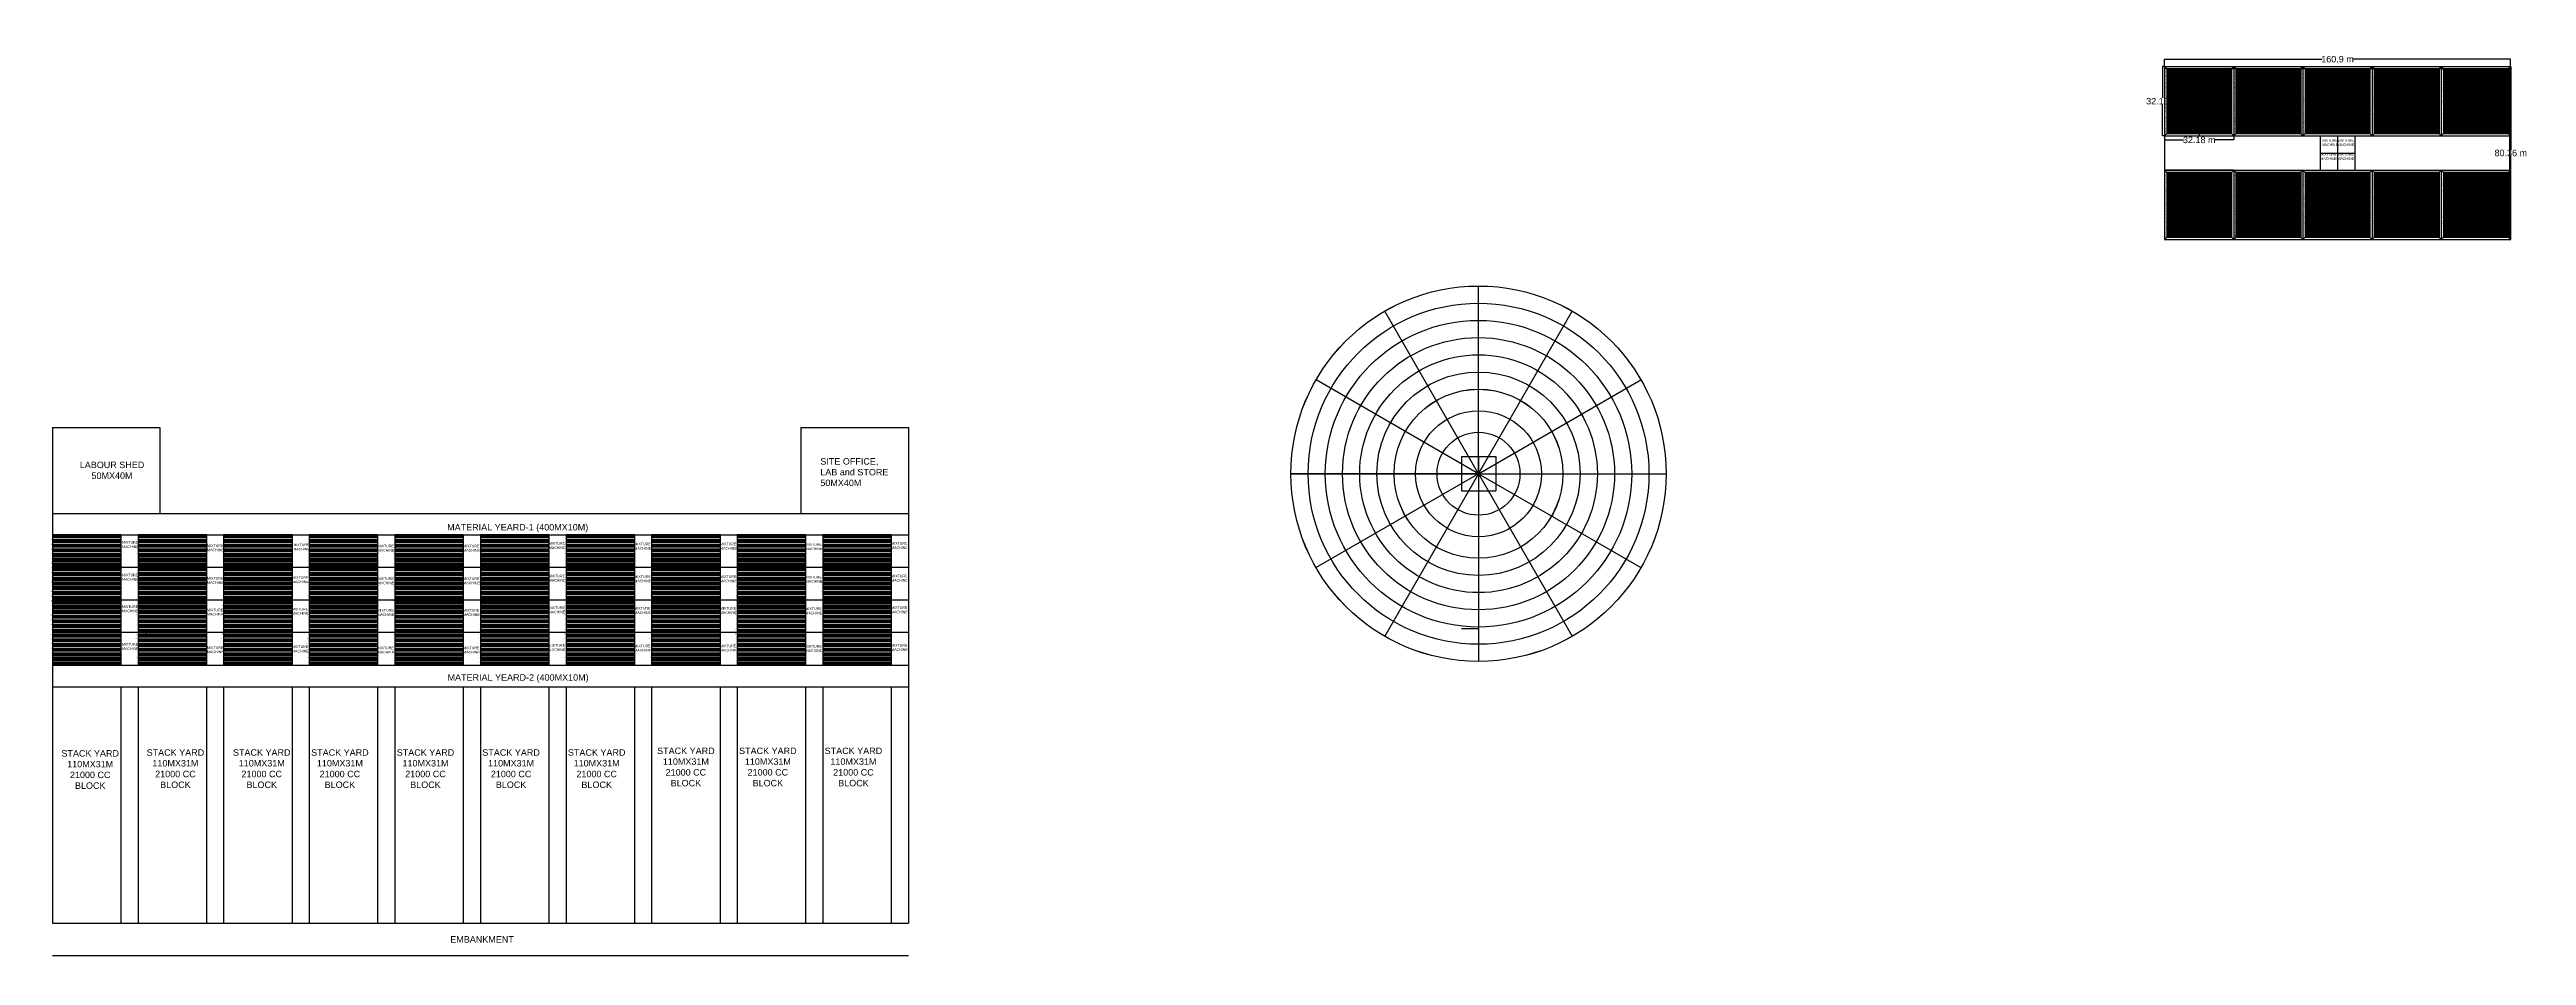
# Model space of a CAD drawing. Header units: inches. Extents: x 0 to 907042749, y -2200 to 1199479692.
# Drawn here: x 905889956 to 907042749, y 1199058382 to 1199479692 of the extents above.
import ezdxf

# ---------------------------------------------------------------- set-up
doc = ezdxf.new("R2010")
doc.units = ezdxf.units.IN
doc.header["$MEASUREMENT"] = 0
doc.header["$PDMODE"] = 3
doc.header["$PDSIZE"] = 200
doc.layers.add('Forma Boundary', color=180, linetype='Continuous')
doc.layers.add('Formwalk', color=240, linetype='Continuous')
doc.styles.get("Standard").update_dxf_attribs({"font": 'arial.ttf'})
doc.dimstyles.new('Stacyard Non Annotative', dxfattribs={"dimtxt": 3000, "dimasz": 0.18, "dimexe": 0.18, "dimexo": 0.0625, "dimgap": 0.09, "dimtad": 0, "dimtih": 1, "dimtoh": 1, "dimdec": 4, "dimzin": 0, "dimdsep": 46, "dimtxsty": 'Standard', "dimcen": 0.09, "dimadec": 0, "dimazin": 0, "dimtfac": 1, "dimtdec": 4, "dimtofl": 0, "dimtmove": 0, "dimatfit": 3, "dimfxl": 1, "dimtolj": 1, "dimtzin": 0, "dimarcsym": 0})

# ---------------------------------------------------------------- blocks, each defined once
blk = doc.blocks.new('Formwork')
blk.add_lwpolyline([(240, 240), (-240, 240), (-240, -240), (240, -240)], close=True)
blk.add_lwpolyline([(200, 200), (-200, 200), (-200, -200), (200, -200), (200, 200)])
blk = doc.blocks.new('*U10')
blk.add_blockref('Formwork', (0, 0))
blk = doc.blocks.new('*U11')
at = {"color": 0, "linetype": 'ByBlock', "lineweight": -2, "transparency": 16777216}
for p in [(0, 0), (580, 0), (1160, 0), (1740, 0), (2320, 0), (2900, 0), (3480, 0), (4060, 0), (4640, 0), (5220, 0), (5800, 0), (6380, 0), (6960, 0), (7540, 0), (8120, 0), (8700, 0), (9280, 0), (9860, 0), (10440, 0), (11020, 0), (11600, 0), (12180, 0), (12760, 0), (13340, 0), (13920, 0), (14500, 0), (15080, 0), (15660, 0), (16240, 0), (16820, 0), (17400, 0), (17980, 0), (18560, 0), (19140, 0), (19720, 0), (20300, 0), (20880, 0), (21460, 0), (22040, 0), (22620, 0), (23200, 0), (23780, 0), (24360, 0), (24940, 0), (25520, 0), (26100, 0), (26680, 0), (27260, 0), (27840, 0), (28420, 0), (29000, 0), (29580, 0), (30160, 0), (30740, 0), (31320, 0)]:
    blk.add_blockref('*U10', p, dxfattribs=at)
blk = doc.blocks.new('Formwork Row')
blk.add_blockref('*U11', (275, -275))
for s, p in [('1', (232, -283)), ('2', (835, -284)), ('3', (1399, -291)), ('4', (1967, -280)), ('5', (2512, -299)), ('6', (3142, -291)), ('7', (3686, -312)), ('8', (4275, -327)), ('9', (4835, -320)), ('10', (5456, -334)), ('11', (5982, -323)), ('12', (6595, -312)), ('13', (7187, -294)), ('14', (7756, -294)), ('15', (8356, -323)), ('16', (8940, -317)), ('17', (9507, -312)), ('18', (10078, -308)), ('19', (10657, -323)), ('20', (11288, -312)), ('21', (11847, -345)), ('22', (12410, -327)), ('23', (12956, -274)), ('24', (13590, -298)), ('25', (14122, -319)), ('26', (14717, -308)), ('27', (15289, -293)), ('28', (15890, -289)), ('29', (16467, -279)), ('30', (17052, -303)), ('31', (17612, -285)), ('32', (18199, -303)), ('33', (18773, -290)), ('34', (19330, -282)), ('35', (19896, -291)), ('36', (20533, -303)), ('37', (21074, -291)), ('38', (21682, -280)), ('39', (22222, -307)), ('40', (22843, -295)), ('41', (23397, -301)), ('42', (23969, -297)), ('43', (24573, -303)), ('44', (25153, -291)), ('45', (25733, -344)), ('46', (26318, -284)), ('47', (26903, -284)), ('48', (27500, -306)), ('49', (28080, -297)), ('50', (28620, -315)), ('51', (29221, -285)), ('52', (29830, -305)), ('53', (30369, -298)), ('54', (30927, -313)), ('55', (31512, -296))]:
    blk.add_text(s, height=100).set_placement(p)
blk = doc.blocks.new('Formwork_cell_with_walkway2')
for p, q in [((0, -1200), (31835, -1200)), ((0, -1200), (31835, -1200)), ((0, -2200), (31835, -2200))]:
    blk.add_line(p, q)
at = {"layer": 'Forma Boundary'}
for p, q in [((0, 0), (31835, 0)), ((0, 0), (0, -2200)), ((31835, 0), (31835, -2200)), ((0, -1200), (31835, -1200))]:
    blk.add_line(p, q, dxfattribs=at)
at = {"layer": 'Formwalk'}
for p in [(0, 0), (0, -650)]:
    blk.add_blockref('Formwork Row', p, dxfattribs=at)
blk = doc.blocks.new('Casting Yard')
for p, q in [((0, 60600), (0, 0)), ((0, 60600), (39835, 60600)), ((31835, 60600), (31835, 0)), ((31835, 60600), (31835, 0)), ((39835, 60600), (39835, 0)), ((39835, 45450), (0, 45450)), ((39835, 30300), (0, 30300)), ((39835, 15150), (0, 15150)), ((0, 4400), (31835, 4400)), ((0, 0), (35650, 0)), ((0, 0), (39835, 0))]:
    blk.add_line(p, q)
for p in [(0, 60600), (0, 58400), (0, 56200), (0, 54000), (0, 51800), (0, 49600), (0, 47400), (0, 45200), (0, 43000), (0, 40800), (0, 38600), (0, 36400), (43650, 45450), (0, 34200), (0, 32000), (0, 29800), (0, 27600), (0, 25400), (0, 23200), (43650, 30300), (0, 21000), (0, 18800), (0, 16600), (0, 14400), (0, 12200), (43650, 15150), (0, 10000), (0, 7800), (0, 5600), (0, 3400)]:
    blk.add_point(p)
at = {"layer": 'Forma Boundary'}
for p, q in [((0, 1200), (31835, 1200)), ((0, 1200), (0, 0)), ((0, 0), (35650, 0))]:
    blk.add_line(p, q, dxfattribs=at)
for p in [(0, 60600), (0, 58400), (0, 56200), (0, 54000), (0, 51800), (0, 49600), (0, 47400), (0, 45200), (0, 43000), (0, 40800), (0, 38600), (0, 36400), (0, 34200), (0, 32000), (0, 29800), (0, 27600), (0, 25400), (0, 23200), (0, 21000), (0, 18800), (0, 16600), (0, 14400), (0, 12200), (0, 10000), (0, 7800), (0, 5600), (0, 3400)]:
    blk.add_blockref('Formwork_cell_with_walkway2', p)
at = {"layer": 'Formwalk'}
for p in [(0, 1200), (0, 550)]:
    blk.add_blockref('Formwork Row', p, dxfattribs=at)
for s, p in [('2', (-339, 58372)), ('1', (-339, 60535)), ('5', (-653, 51762)), ('6', (-646, 49515)), ('4', (-594, 54029)), ('7', (-596, 47342)), ('3', (-541, 56213)), ('9', (-710, 42952)), ('12', (-710, 36348)), ('11', (-690, 38600)), ('8', (-636, 45226)), ('10', (-617, 40807)), ('18', (-973, 23402)), ('17', (-925, 25389)), ('13', (-838, 34160)), ('16', (-773, 27554)), ('14', (-752, 32057)), ('15', (-700, 29799)), ('23', (-1078, 12217)), ('21', (-978, 16592)), ('22', (-975, 14411)), ('20', (-762, 18701)), ('19', (-672, 20968)), ('24', (-1378, 10073)), ('26', (-774, 5513)), ('27', (-774, 3395)), ('28', (-774, 1113))]:
    blk.add_text(s, height=200).set_placement(p)
blk = doc.blocks.new('*U66')
at = {"layer": 'Defpoints'}
blk.add_blockref('Formwork', (0, 0), dxfattribs=at)
blk = doc.blocks.new('*U65')
at = {"color": 0, "linetype": 'ByBlock', "lineweight": -2, "transparency": 16777216}
for p in [(0, 29700), (0, 29150), (0, 28600), (0, 28050), (0, 27500), (0, 26950), (0, 26400), (0, 25850), (0, 25300), (0, 24750), (0, 24200), (0, 23650), (0, 23100), (550, 29700), (550, 29150), (550, 28600), (550, 28050), (550, 27500), (550, 26950), (550, 26400), (550, 25850), (550, 25300), (550, 24750), (550, 24200), (550, 23650), (550, 23100), (1100, 29700), (1100, 29150), (1100, 28600), (1100, 28050), (1100, 27500), (1100, 26950), (1100, 26400), (1100, 25850), (1100, 25300), (1100, 24750), (1100, 24200), (1100, 23650), (1100, 23100), (1650, 29700), (1650, 29150), (1650, 28600), (1650, 28050), (1650, 27500), (1650, 26950), (1650, 26400), (1650, 25850), (1650, 25300), (1650, 24750), (1650, 24200), (1650, 23650), (1650, 23100), (2200, 29700), (2200, 29150), (2200, 28600), (2200, 28050), (2200, 27500), (2200, 26950), (2200, 26400), (2200, 25850), (2200, 25300), (2200, 24750), (2200, 24200), (2200, 23650), (2200, 23100), (2750, 29700), (2750, 29150), (2750, 28600), (2750, 28050), (2750, 27500), (2750, 26950), (2750, 26400), (2750, 25850), (2750, 25300), (2750, 24750), (2750, 24200), (2750, 23650), (2750, 23100), (3300, 29700), (3300, 29150), (3300, 28600), (3300, 28050), (3300, 27500), (3300, 26950), (3300, 26400), (3300, 25850), (3300, 25300), (3300, 24750), (3300, 24200), (3300, 23650), (3300, 23100), (3850, 29700), (3850, 29150), (3850, 28600), (3850, 28050), (3850, 27500), (3850, 26950), (3850, 26400), (3850, 25850), (3850, 25300), (3850, 24750), (3850, 24200), (3850, 23650), (3850, 23100), (4400, 29700), (4400, 29150), (4400, 28600), (4400, 28050), (4400, 27500), (4400, 26950), (4400, 26400), (4400, 25850), (4400, 25300), (4400, 24750), (4400, 24200), (4400, 23650), (4400, 23100), (4950, 29700), (4950, 29150), (4950, 28600), (4950, 28050), (4950, 27500), (4950, 26950), (4950, 26400), (4950, 25850), (4950, 25300), (4950, 24750), (4950, 24200), (4950, 23650), (4950, 23100), (5500, 29700), (5500, 29150), (5500, 28600), (5500, 28050), (5500, 27500), (5500, 26950), (5500, 26400), (5500, 25850), (5500, 25300), (5500, 24750), (5500, 24200), (5500, 23650), (5500, 23100), (6050, 29700), (6050, 29150), (6050, 28600), (6050, 28050), (6050, 27500), (6050, 26950), (6050, 26400), (6050, 25850), (6050, 25300), (6050, 24750), (6050, 24200), (6050, 23650), (6050, 23100), (6600, 29700), (6600, 29150), (6600, 28600), (6600, 28050), (6600, 27500), (6600, 26950), (6600, 26400), (6600, 25850), (6600, 25300), (6600, 24750), (6600, 24200), (6600, 23650), (6600, 23100), (7150, 29700), (7150, 29150), (7150, 28600), (7150, 28050), (7150, 27500), (7150, 26950), (7150, 26400), (7150, 25850), (7150, 25300), (7150, 24750), (7150, 24200), (7150, 23650), (7150, 23100), (7700, 29700), (7700, 29150), (7700, 28600), (7700, 28050), (7700, 27500), (7700, 26950), (7700, 26400), (7700, 25850), (7700, 25300), (7700, 24750), (7700, 24200), (7700, 23650), (7700, 23100), (8250, 29700), (8250, 29150), (8250, 28600), (8250, 28050), (8250, 27500), (8250, 26950), (8250, 26400), (8250, 25850), (8250, 25300), (8250, 24750), (8250, 24200), (8250, 23650), (8250, 23100), (8800, 29700), (8800, 29150), (8800, 28600), (8800, 28050), (8800, 27500), (8800, 26950), (8800, 26400), (8800, 25850), (8800, 25300), (8800, 24750), (8800, 24200), (8800, 23650), (8800, 23100), (9350, 29700), (9350, 29150), (9350, 28600), (9350, 28050), (9350, 27500), (9350, 26950), (9350, 26400), (9350, 25850), (9350, 25300), (9350, 24750), (9350, 24200), (9350, 23650), (9350, 23100), (9900, 29700), (9900, 29150), (9900, 28600), (9900, 28050), (9900, 27500), (9900, 26950), (9900, 26400), (9900, 25850), (9900, 25300), (9900, 24750), (9900, 24200), (9900, 23650), (9900, 23100), (10450, 29700), (10450, 29150), (10450, 28600), (10450, 28050), (10450, 27500), (10450, 26950), (10450, 26400), (10450, 25850), (10450, 25300), (10450, 24750), (10450, 24200), (10450, 23650), (10450, 23100), (11000, 29700), (11000, 29150), (11000, 28600), (11000, 28050), (11000, 27500), (11000, 26950), (11000, 26400), (11000, 25850), (11000, 25300), (11000, 24750), (11000, 24200), (11000, 23650), (11000, 23100), (11550, 29700), (11550, 29150), (11550, 28600), (11550, 28050), (11550, 27500), (11550, 26950), (11550, 26400), (11550, 25850), (11550, 25300), (11550, 24750), (11550, 24200), (11550, 23650), (11550, 23100), (12100, 29700), (12100, 29150), (12100, 28600), (12100, 28050), (12100, 27500), (12100, 26950), (12100, 26400), (12100, 25850), (12100, 25300), (12100, 24750), (12100, 24200), (12100, 23650), (12100, 23100), (12650, 29700), (12650, 29150), (12650, 28600), (12650, 28050), (12650, 27500), (12650, 26950), (12650, 26400), (12650, 25850), (12650, 25300), (12650, 24750), (12650, 24200), (12650, 23650), (12650, 23100), (13200, 29700), (13200, 29150), (13200, 28600), (13200, 28050), (13200, 27500), (13200, 26950), (13200, 26400), (13200, 25850), (13200, 25300), (13200, 24750), (13200, 24200), (13200, 23650), (13200, 23100), (13750, 29700), (13750, 29150), (13750, 28600), (13750, 28050), (13750, 27500), (13750, 26950), (13750, 26400), (13750, 25850), (13750, 25300), (13750, 24750), (13750, 24200), (13750, 23650), (13750, 23100), (14300, 29700), (14300, 29150), (14300, 28600), (14300, 28050), (14300, 27500), (14300, 26950), (14300, 26400), (14300, 25850), (14300, 25300), (14300, 24750), (14300, 24200), (14300, 23650), (14300, 23100), (14850, 29700), (14850, 29150), (14850, 28600), (14850, 28050), (14850, 27500), (14850, 26950), (14850, 26400), (14850, 25850), (14850, 25300), (14850, 24750), (14850, 24200), (14850, 23650), (14850, 23100), (15400, 29700), (15400, 29150), (15400, 28600), (15400, 28050), (15400, 27500), (15400, 26950), (15400, 26400), (15400, 25850), (15400, 25300), (15400, 24750), (15400, 24200), (15400, 23650), (15400, 23100), (15950, 29700), (15950, 29150), (15950, 28600), (15950, 28050), (15950, 27500), (15950, 26950), (15950, 26400), (15950, 25850), (15950, 25300), (15950, 24750), (15950, 24200), (15950, 23650), (15950, 23100), (16500, 29700), (16500, 29150), (16500, 28600), (16500, 28050), (16500, 27500), (16500, 26950), (16500, 26400), (16500, 25850), (16500, 25300), (16500, 24750), (16500, 24200), (16500, 23650), (16500, 23100), (17050, 29700), (17050, 29150), (17050, 28600), (17050, 28050), (17050, 27500), (17050, 26950), (17050, 26400), (17050, 25850), (17050, 25300), (17050, 24750), (17050, 24200), (17050, 23650), (17050, 23100), (17600, 29700), (17600, 29150), (17600, 28600), (17600, 28050), (17600, 27500), (17600, 26950), (17600, 26400), (17600, 25850), (17600, 25300), (17600, 24750), (17600, 24200), (17600, 23650), (17600, 23100), (18150, 29700), (18150, 29150), (18150, 28600), (18150, 28050), (18150, 27500), (18150, 26950), (18150, 26400), (18150, 25850), (18150, 25300), (18150, 24750), (18150, 24200), (18150, 23650), (18150, 23100), (18700, 29700), (18700, 29150), (18700, 28600), (18700, 28050), (18700, 27500), (18700, 26950), (18700, 26400), (18700, 25850), (18700, 25300), (18700, 24750), (18700, 24200), (18700, 23650), (18700, 23100), (19250, 29700), (19250, 29150), (19250, 28600), (19250, 28050), (19250, 27500), (19250, 26950), (19250, 26400), (19250, 25850), (19250, 25300), (19250, 24750), (19250, 24200), (19250, 23650), (19250, 23100), (19800, 29700), (19800, 29150), (19800, 28600), (19800, 28050), (19800, 27500), (19800, 26950), (19800, 26400), (19800, 25850), (19800, 25300), (19800, 24750), (19800, 24200), (19800, 23650), (19800, 23100), (20350, 29700), (20350, 29150), (20350, 28600), (20350, 28050), (20350, 27500), (20350, 26950), (20350, 26400), (20350, 25850), (20350, 25300), (20350, 24750), (20350, 24200), (20350, 23650), (20350, 23100), (20900, 29700), (20900, 29150), (20900, 28600), (20900, 28050), (20900, 27500), (20900, 26950), (20900, 26400), (20900, 25850), (20900, 25300), (20900, 24750), (20900, 24200), (20900, 23650), (20900, 23100), (21450, 29700), (21450, 29150), (21450, 28600), (21450, 28050), (21450, 27500), (21450, 26950), (21450, 26400), (21450, 25850), (21450, 25300), (21450, 24750), (21450, 24200), (21450, 23650), (21450, 23100), (22000, 29700), (22000, 29150), (22000, 28600), (22000, 28050), (22000, 27500), (22000, 26950), (22000, 26400), (22000, 25850), (22000, 25300), (22000, 24750), (22000, 24200), (22000, 23650), (22000, 23100), (22550, 29700), (22550, 29150), (22550, 28600), (22550, 28050), (22550, 27500), (22550, 26950), (22550, 26400), (22550, 25850), (22550, 25300), (22550, 24750), (22550, 24200), (22550, 23650), (22550, 23100), (23100, 29700), (23100, 29150), (23100, 28600), (23100, 28050), (23100, 27500), (23100, 26950), (23100, 26400), (23100, 25850), (23100, 25300), (23100, 24750), (23100, 24200), (23100, 23650), (23100, 23100), (23650, 29700), (23650, 29150), (23650, 28600), (23650, 28050), (23650, 27500), (23650, 26950), (23650, 26400), (23650, 25850), (23650, 25300), (23650, 24750), (23650, 24200), (23650, 23650), (23650, 23100), (24200, 29700), (24200, 29150), (24200, 28600), (24200, 28050), (24200, 27500), (24200, 26950), (24200, 26400), (24200, 25850), (24200, 25300), (24200, 24750), (24200, 24200), (24200, 23650), (24200, 23100), (24750, 29700), (24750, 29150), (24750, 28600), (24750, 28050), (24750, 27500), (24750, 26950), (24750, 26400), (24750, 25850), (24750, 25300), (24750, 24750), (24750, 24200), (24750, 23650), (24750, 23100), (25300, 29700), (25300, 29150), (25300, 28600), (25300, 28050), (25300, 27500), (25300, 26950), (25300, 26400), (25300, 25850), (25300, 25300), (25300, 24750), (25300, 24200), (25300, 23650), (25300, 23100), (25850, 29700), (25850, 29150), (25850, 28600), (25850, 28050), (25850, 27500), (25850, 26950), (25850, 26400), (25850, 25850), (25850, 25300), (25850, 24750), (25850, 24200), (25850, 23650), (25850, 23100), (26400, 29700), (26400, 29150), (26400, 28600), (26400, 28050), (26400, 27500), (26400, 26950), (26400, 26400), (26400, 25850), (26400, 25300), (26400, 24750), (26400, 24200), (26400, 23650), (26400, 23100), (26950, 29700), (26950, 29150), (26950, 28600), (26950, 28050), (26950, 27500), (26950, 26950), (26950, 26400), (26950, 25850), (26950, 25300), (26950, 24750), (26950, 24200), (26950, 23650), (26950, 23100), (27500, 29700), (27500, 29150), (27500, 28600), (27500, 28050), (27500, 27500), (27500, 26950), (27500, 26400), (27500, 25850), (27500, 25300), (27500, 24750), (27500, 24200), (27500, 23650), (27500, 23100), (28050, 29700), (28050, 29150), (28050, 28600), (28050, 28050), (28050, 27500), (28050, 26950), (28050, 26400), (28050, 25850), (28050, 25300), (28050, 24750), (28050, 24200), (28050, 23650), (28050, 23100), (28600, 29700), (28600, 29150), (28600, 28600), (28600, 28050), (28600, 27500), (28600, 26950), (28600, 26400), (28600, 25850), (28600, 25300), (28600, 24750), (28600, 24200), (28600, 23650), (28600, 23100), (29150, 29700), (29150, 29150), (29150, 28600), (29150, 28050), (29150, 27500), (29150, 26950), (29150, 26400), (29150, 25850), (29150, 25300), (29150, 24750), (29150, 24200), (29150, 23650), (29150, 23100), (29700, 29700), (29700, 29150), (29700, 28600), (29700, 28050), (29700, 27500), (29700, 26950), (29700, 26400), (29700, 25850), (29700, 25300), (29700, 24750), (29700, 24200), (29700, 23650), (29700, 23100), (0, 22550), (0, 22000), (0, 21450), (0, 20900), (0, 20350), (0, 19800), (0, 19250), (0, 18700), (0, 18150), (0, 17600), (0, 17050), (0, 16500), (0, 15950), (0, 15400), (0, 14850), (0, 14300), (0, 13750), (0, 13200), (0, 12650), (0, 12100), (0, 11550), (550, 22550), (550, 22000), (550, 21450), (550, 20900), (550, 20350), (550, 19800), (550, 19250), (550, 18700), (550, 18150), (550, 17600), (550, 17050), (550, 16500), (550, 15950), (550, 15400), (550, 14850), (550, 14300), (550, 13750), (550, 13200), (550, 12650), (550, 12100), (550, 11550), (1100, 22550), (1100, 22000), (1100, 21450), (1100, 20900), (1100, 20350), (1100, 19800), (1100, 19250), (1100, 18700), (1100, 18150), (1100, 17600), (1100, 17050), (1100, 16500), (1100, 15950), (1100, 15400), (1100, 14850), (1100, 14300), (1100, 13750), (1100, 13200), (1100, 12650), (1100, 12100), (1100, 11550), (1650, 22550), (1650, 22000), (1650, 21450), (1650, 20900), (1650, 20350), (1650, 19800), (1650, 19250), (1650, 18700), (1650, 18150), (1650, 17600), (1650, 17050), (1650, 16500), (1650, 15950), (1650, 15400), (1650, 14850), (1650, 14300), (1650, 13750), (1650, 13200), (1650, 12650), (1650, 12100), (1650, 11550), (2200, 22550), (2200, 22000), (2200, 21450), (2200, 20900), (2200, 20350), (2200, 19800), (2200, 19250), (2200, 18700), (2200, 18150), (2200, 17600), (2200, 17050), (2200, 16500), (2200, 15950), (2200, 15400), (2200, 14850), (2200, 14300), (2200, 13750), (2200, 13200), (2200, 12650), (2200, 12100), (2200, 11550), (2750, 22550), (2750, 22000), (2750, 21450), (2750, 20900), (2750, 20350), (2750, 19800), (2750, 19250), (2750, 18700), (2750, 18150), (2750, 17600), (2750, 17050), (2750, 16500), (2750, 15950), (2750, 15400), (2750, 14850), (2750, 14300), (2750, 13750), (2750, 13200), (2750, 12650), (2750, 12100), (2750, 11550), (3300, 22550), (3300, 22000), (3300, 21450), (3300, 20900), (3300, 20350), (3300, 19800), (3300, 19250), (3300, 18700), (3300, 18150), (3300, 17600), (3300, 17050), (3300, 16500), (3300, 15950), (3300, 15400), (3300, 14850), (3300, 14300), (3300, 13750), (3300, 13200), (3300, 12650), (3300, 12100), (3300, 11550), (3850, 22550), (3850, 22000), (3850, 21450), (3850, 20900), (3850, 20350), (3850, 19800), (3850, 19250), (3850, 18700), (3850, 18150), (3850, 17600), (3850, 17050), (3850, 16500), (3850, 15950), (3850, 15400), (3850, 14850), (3850, 14300), (3850, 13750), (3850, 13200), (3850, 12650), (3850, 12100), (3850, 11550), (4400, 22550), (4400, 22000), (4400, 21450), (4400, 20900), (4400, 20350), (4400, 19800), (4400, 19250), (4400, 18700), (4400, 18150), (4400, 17600), (4400, 17050), (4400, 16500), (4400, 15950), (4400, 15400), (4400, 14850), (4400, 14300), (4400, 13750), (4400, 13200), (4400, 12650), (4400, 12100), (4400, 11550), (4950, 22550), (4950, 22000), (4950, 21450), (4950, 20900), (4950, 20350), (4950, 19800), (4950, 19250), (4950, 18700), (4950, 18150), (4950, 17600), (4950, 17050), (4950, 16500), (4950, 15950), (4950, 15400), (4950, 14850), (4950, 14300), (4950, 13750), (4950, 13200), (4950, 12650), (4950, 12100), (4950, 11550), (5500, 22550), (5500, 22000), (5500, 21450), (5500, 20900), (5500, 20350), (5500, 19800), (5500, 19250), (5500, 18700), (5500, 18150), (5500, 17600), (5500, 17050), (5500, 16500), (5500, 15950), (5500, 15400), (5500, 14850), (5500, 14300), (5500, 13750), (5500, 13200), (5500, 12650), (5500, 12100), (5500, 11550), (6050, 22550), (6050, 22000), (6050, 21450), (6050, 20900), (6050, 20350), (6050, 19800), (6050, 19250), (6050, 18700), (6050, 18150), (6050, 17600), (6050, 17050), (6050, 16500), (6050, 15950), (6050, 15400), (6050, 14850), (6050, 14300), (6050, 13750), (6050, 13200), (6050, 12650), (6050, 12100), (6050, 11550), (6600, 22550), (6600, 22000), (6600, 21450), (6600, 20900), (6600, 20350), (6600, 19800), (6600, 19250), (6600, 18700), (6600, 18150), (6600, 17600), (6600, 17050), (6600, 16500), (6600, 15950), (6600, 15400), (6600, 14850), (6600, 14300), (6600, 13750), (6600, 13200), (6600, 12650), (6600, 12100), (6600, 11550), (7150, 22550), (7150, 22000), (7150, 21450), (7150, 20900), (7150, 20350), (7150, 19800), (7150, 19250), (7150, 18700), (7150, 18150), (7150, 17600), (7150, 17050), (7150, 16500), (7150, 15950), (7150, 15400), (7150, 14850), (7150, 14300), (7150, 13750), (7150, 13200), (7150, 12650), (7150, 12100), (7150, 11550), (7700, 22550), (7700, 22000), (7700, 21450), (7700, 20900), (7700, 20350), (7700, 19800), (7700, 19250), (7700, 18700), (7700, 18150), (7700, 17600), (7700, 17050), (7700, 16500), (7700, 15950), (7700, 15400), (7700, 14850), (7700, 14300), (7700, 13750), (7700, 13200), (7700, 12650), (7700, 12100), (7700, 11550), (8250, 22550), (8250, 22000), (8250, 21450), (8250, 20900), (8250, 20350), (8250, 19800), (8250, 19250), (8250, 18700), (8250, 18150), (8250, 17600), (8250, 17050), (8250, 16500), (8250, 15950), (8250, 15400), (8250, 14850), (8250, 14300), (8250, 13750), (8250, 13200), (8250, 12650), (8250, 12100), (8250, 11550), (8800, 22550), (8800, 22000), (8800, 21450), (8800, 20900), (8800, 20350), (8800, 19800), (8800, 19250), (8800, 18700), (8800, 18150), (8800, 17600), (8800, 17050), (8800, 16500), (8800, 15950), (8800, 15400), (8800, 14850), (8800, 14300), (8800, 13750), (8800, 13200), (8800, 12650), (8800, 12100), (8800, 11550), (9350, 22550), (9350, 22000), (9350, 21450), (9350, 20900), (9350, 20350), (9350, 19800), (9350, 19250), (9350, 18700), (9350, 18150), (9350, 17600), (9350, 17050), (9350, 16500), (9350, 15950), (9350, 15400), (9350, 14850), (9350, 14300), (9350, 13750), (9350, 13200), (9350, 12650), (9350, 12100), (9350, 11550), (9900, 22550), (9900, 22000), (9900, 21450), (9900, 20900), (9900, 20350), (9900, 19800), (9900, 19250), (9900, 18700), (9900, 18150), (9900, 17600), (9900, 17050), (9900, 16500), (9900, 15950), (9900, 15400), (9900, 14850), (9900, 14300), (9900, 13750), (9900, 13200), (9900, 12650), (9900, 12100), (9900, 11550), (10450, 22550), (10450, 22000), (10450, 21450), (10450, 20900), (10450, 20350), (10450, 19800), (10450, 19250), (10450, 18700), (10450, 18150), (10450, 17600), (10450, 17050), (10450, 16500), (10450, 15950), (10450, 15400), (10450, 14850), (10450, 14300), (10450, 13750), (10450, 13200), (10450, 12650), (10450, 12100), (10450, 11550), (11000, 22550), (11000, 22000), (11000, 21450), (11000, 20900), (11000, 20350), (11000, 19800), (11000, 19250), (11000, 18700), (11000, 18150), (11000, 17600), (11000, 17050), (11000, 16500), (11000, 15950), (11000, 15400), (11000, 14850), (11000, 14300), (11000, 13750), (11000, 13200), (11000, 12650), (11000, 12100), (11000, 11550), (11550, 22550), (11550, 22000), (11550, 21450), (11550, 20900), (11550, 20350), (11550, 19800), (11550, 19250), (11550, 18700), (11550, 18150), (11550, 17600), (11550, 17050), (11550, 16500), (11550, 15950), (11550, 15400), (11550, 14850), (11550, 14300), (11550, 13750), (11550, 13200), (11550, 12650), (11550, 12100), (11550, 11550), (12100, 22550), (12100, 22000), (12100, 21450), (12100, 20900), (12100, 20350), (12100, 19800), (12100, 19250), (12100, 18700), (12100, 18150), (12100, 17600), (12100, 17050), (12100, 16500), (12100, 15950), (12100, 15400), (12100, 14850), (12100, 14300), (12100, 13750), (12100, 13200), (12100, 12650), (12100, 12100), (12100, 11550), (12650, 22550), (12650, 22000), (12650, 21450), (12650, 20900), (12650, 20350), (12650, 19800), (12650, 19250), (12650, 18700), (12650, 18150), (12650, 17600), (12650, 17050), (12650, 16500), (12650, 15950), (12650, 15400), (12650, 14850), (12650, 14300), (12650, 13750), (12650, 13200), (12650, 12650), (12650, 12100), (12650, 11550), (13200, 22550), (13200, 22000), (13200, 21450), (13200, 20900), (13200, 20350), (13200, 19800), (13200, 19250), (13200, 18700), (13200, 18150), (13200, 17600), (13200, 17050), (13200, 16500), (13200, 15950), (13200, 15400), (13200, 14850), (13200, 14300), (13200, 13750), (13200, 13200), (13200, 12650), (13200, 12100), (13200, 11550), (13750, 22550), (13750, 22000), (13750, 21450), (13750, 20900), (13750, 20350), (13750, 19800), (13750, 19250), (13750, 18700), (13750, 18150), (13750, 17600), (13750, 17050), (13750, 16500), (13750, 15950), (13750, 15400), (13750, 14850), (13750, 14300), (13750, 13750), (13750, 13200), (13750, 12650), (13750, 12100), (13750, 11550), (14300, 22550), (14300, 22000), (14300, 21450), (14300, 20900), (14300, 20350), (14300, 19800), (14300, 19250), (14300, 18700), (14300, 18150), (14300, 17600), (14300, 17050), (14300, 16500), (14300, 15950), (14300, 15400), (14300, 14850), (14300, 14300), (14300, 13750), (14300, 13200), (14300, 12650), (14300, 12100), (14300, 11550), (14850, 22550), (14850, 22000), (14850, 21450), (14850, 20900), (14850, 20350), (14850, 19800), (14850, 19250), (14850, 18700), (14850, 18150), (14850, 17600), (14850, 17050), (14850, 16500), (14850, 15950), (14850, 15400), (14850, 14850), (14850, 14300), (14850, 13750), (14850, 13200), (14850, 12650), (14850, 12100), (14850, 11550), (15400, 22550), (15400, 22000), (15400, 21450), (15400, 20900), (15400, 20350), (15400, 19800), (15400, 19250), (15400, 18700), (15400, 18150), (15400, 17600), (15400, 17050), (15400, 16500), (15400, 15950), (15400, 15400), (15400, 14850), (15400, 14300), (15400, 13750), (15400, 13200), (15400, 12650), (15400, 12100), (15400, 11550), (15950, 22550), (15950, 22000), (15950, 21450), (15950, 20900), (15950, 20350), (15950, 19800), (15950, 19250), (15950, 18700), (15950, 18150), (15950, 17600), (15950, 17050), (15950, 16500), (15950, 15950), (15950, 15400), (15950, 14850), (15950, 14300), (15950, 13750), (15950, 13200), (15950, 12650), (15950, 12100), (15950, 11550), (16500, 22550), (16500, 22000), (16500, 21450), (16500, 20900), (16500, 20350), (16500, 19800), (16500, 19250), (16500, 18700), (16500, 18150), (16500, 17600), (16500, 17050), (16500, 16500), (16500, 15950), (16500, 15400), (16500, 14850), (16500, 14300), (16500, 13750), (16500, 13200), (16500, 12650), (16500, 12100), (16500, 11550), (17050, 22550), (17050, 22000), (17050, 21450), (17050, 20900), (17050, 20350), (17050, 19800), (17050, 19250), (17050, 18700), (17050, 18150), (17050, 17600), (17050, 17050), (17050, 16500), (17050, 15950), (17050, 15400), (17050, 14850), (17050, 14300), (17050, 13750), (17050, 13200), (17050, 12650), (17050, 12100), (17050, 11550), (17600, 22550), (17600, 22000), (17600, 21450), (17600, 20900), (17600, 20350), (17600, 19800), (17600, 19250), (17600, 18700), (17600, 18150), (17600, 17600), (17600, 17050), (17600, 16500), (17600, 15950), (17600, 15400), (17600, 14850), (17600, 14300), (17600, 13750), (17600, 13200), (17600, 12650), (17600, 12100), (17600, 11550), (18150, 22550), (18150, 22000), (18150, 21450), (18150, 20900), (18150, 20350), (18150, 19800), (18150, 19250), (18150, 18700), (18150, 18150), (18150, 17600), (18150, 17050), (18150, 16500), (18150, 15950), (18150, 15400), (18150, 14850), (18150, 14300), (18150, 13750), (18150, 13200), (18150, 12650), (18150, 12100), (18150, 11550), (18700, 22550), (18700, 22000), (18700, 21450), (18700, 20900), (18700, 20350), (18700, 19800), (18700, 19250), (18700, 18700), (18700, 18150), (18700, 17600), (18700, 17050), (18700, 16500), (18700, 15950), (18700, 15400), (18700, 14850), (18700, 14300), (18700, 13750), (18700, 13200), (18700, 12650), (18700, 12100), (18700, 11550), (19250, 22550), (19250, 22000), (19250, 21450), (19250, 20900), (19250, 20350), (19250, 19800), (19250, 19250), (19250, 18700), (19250, 18150), (19250, 17600), (19250, 17050), (19250, 16500), (19250, 15950), (19250, 15400), (19250, 14850), (19250, 14300), (19250, 13750), (19250, 13200), (19250, 12650), (19250, 12100), (19250, 11550), (19800, 22550), (19800, 22000), (19800, 21450), (19800, 20900), (19800, 20350), (19800, 19800), (19800, 19250), (19800, 18700), (19800, 18150), (19800, 17600), (19800, 17050), (19800, 16500), (19800, 15950), (19800, 15400), (19800, 14850), (19800, 14300), (19800, 13750), (19800, 13200), (19800, 12650), (19800, 12100), (19800, 11550), (20350, 22550), (20350, 22000), (20350, 21450), (20350, 20900), (20350, 20350), (20350, 19800), (20350, 19250), (20350, 18700), (20350, 18150), (20350, 17600), (20350, 17050), (20350, 16500), (20350, 15950), (20350, 15400), (20350, 14850), (20350, 14300), (20350, 13750), (20350, 13200), (20350, 12650), (20350, 12100), (20350, 11550), (20900, 22550), (20900, 22000), (20900, 21450), (20900, 20900), (20900, 20350), (20900, 19800), (20900, 19250), (20900, 18700), (20900, 18150), (20900, 17600), (20900, 17050), (20900, 16500), (20900, 15950), (20900, 15400), (20900, 14850), (20900, 14300), (20900, 13750), (20900, 13200), (20900, 12650), (20900, 12100), (20900, 11550), (21450, 22550), (21450, 22000), (21450, 21450), (21450, 20900), (21450, 20350), (21450, 19800), (21450, 19250), (21450, 18700), (21450, 18150), (21450, 17600), (21450, 17050), (21450, 16500), (21450, 15950), (21450, 15400), (21450, 14850), (21450, 14300), (21450, 13750), (21450, 13200), (21450, 12650), (21450, 12100), (21450, 11550), (22000, 22550), (22000, 22000), (22000, 21450), (22000, 20900), (22000, 20350), (22000, 19800), (22000, 19250), (22000, 18700), (22000, 18150), (22000, 17600), (22000, 17050), (22000, 16500), (22000, 15950), (22000, 15400), (22000, 14850), (22000, 14300), (22000, 13750), (22000, 13200), (22000, 12650), (22000, 12100), (22000, 11550), (22550, 22550), (22550, 22000), (22550, 21450), (22550, 20900), (22550, 20350), (22550, 19800), (22550, 19250), (22550, 18700), (22550, 18150), (22550, 17600), (22550, 17050), (22550, 16500), (22550, 15950), (22550, 15400), (22550, 14850), (22550, 14300), (22550, 13750), (22550, 13200), (22550, 12650), (22550, 12100), (22550, 11550), (23100, 22550), (23100, 22000), (23100, 21450), (23100, 20900), (23100, 20350), (23100, 19800), (23100, 19250), (23100, 18700), (23100, 18150), (23100, 17600), (23100, 17050), (23100, 16500), (23100, 15950), (23100, 15400), (23100, 14850), (23100, 14300), (23100, 13750), (23100, 13200), (23100, 12650), (23100, 12100), (23100, 11550), (23650, 22550), (23650, 22000), (23650, 21450), (23650, 20900), (23650, 20350), (23650, 19800), (23650, 19250), (23650, 18700), (23650, 18150), (23650, 17600), (23650, 17050), (23650, 16500), (23650, 15950), (23650, 15400), (23650, 14850), (23650, 14300), (23650, 13750), (23650, 13200), (23650, 12650), (23650, 12100), (23650, 11550), (24200, 22550), (24200, 22000), (24200, 21450), (24200, 20900), (24200, 20350), (24200, 19800), (24200, 19250), (24200, 18700), (24200, 18150), (24200, 17600), (24200, 17050), (24200, 16500), (24200, 15950), (24200, 15400), (24200, 14850), (24200, 14300), (24200, 13750), (24200, 13200), (24200, 12650), (24200, 12100), (24200, 11550), (24750, 22550), (24750, 22000), (24750, 21450), (24750, 20900), (24750, 20350), (24750, 19800), (24750, 19250), (24750, 18700), (24750, 18150), (24750, 17600), (24750, 17050), (24750, 16500), (24750, 15950), (24750, 15400), (24750, 14850), (24750, 14300), (24750, 13750), (24750, 13200), (24750, 12650), (24750, 12100), (24750, 11550), (25300, 22550), (25300, 22000), (25300, 21450), (25300, 20900), (25300, 20350), (25300, 19800), (25300, 19250), (25300, 18700), (25300, 18150), (25300, 17600), (25300, 17050), (25300, 16500), (25300, 15950), (25300, 15400), (25300, 14850), (25300, 14300), (25300, 13750), (25300, 13200), (25300, 12650), (25300, 12100), (25300, 11550), (25850, 22550), (25850, 22000), (25850, 21450), (25850, 20900), (25850, 20350), (25850, 19800), (25850, 19250), (25850, 18700), (25850, 18150), (25850, 17600), (25850, 17050), (25850, 16500), (25850, 15950), (25850, 15400), (25850, 14850), (25850, 14300), (25850, 13750), (25850, 13200), (25850, 12650), (25850, 12100), (25850, 11550), (26400, 22550), (26400, 22000), (26400, 21450), (26400, 20900), (26400, 20350), (26400, 19800), (26400, 19250), (26400, 18700), (26400, 18150), (26400, 17600), (26400, 17050), (26400, 16500), (26400, 15950), (26400, 15400), (26400, 14850), (26400, 14300), (26400, 13750), (26400, 13200), (26400, 12650), (26400, 12100), (26400, 11550), (26950, 22550), (26950, 22000), (26950, 21450), (26950, 20900), (26950, 20350), (26950, 19800), (26950, 19250), (26950, 18700), (26950, 18150), (26950, 17600), (26950, 17050), (26950, 16500), (26950, 15950), (26950, 15400), (26950, 14850), (26950, 14300), (26950, 13750), (26950, 13200), (26950, 12650), (26950, 12100), (26950, 11550), (27500, 22550), (27500, 22000), (27500, 21450), (27500, 20900), (27500, 20350), (27500, 19800), (27500, 19250), (27500, 18700), (27500, 18150), (27500, 17600), (27500, 17050), (27500, 16500), (27500, 15950), (27500, 15400), (27500, 14850), (27500, 14300), (27500, 13750), (27500, 13200), (27500, 12650), (27500, 12100), (27500, 11550), (28050, 22550), (28050, 22000), (28050, 21450), (28050, 20900), (28050, 20350), (28050, 19800), (28050, 19250), (28050, 18700), (28050, 18150), (28050, 17600), (28050, 17050), (28050, 16500), (28050, 15950), (28050, 15400), (28050, 14850), (28050, 14300), (28050, 13750), (28050, 13200), (28050, 12650), (28050, 12100), (28050, 11550), (28600, 22550), (28600, 22000), (28600, 21450), (28600, 20900), (28600, 20350), (28600, 19800), (28600, 19250), (28600, 18700), (28600, 18150), (28600, 17600), (28600, 17050), (28600, 16500), (28600, 15950), (28600, 15400), (28600, 14850), (28600, 14300), (28600, 13750), (28600, 13200), (28600, 12650), (28600, 12100), (28600, 11550), (29150, 22550), (29150, 22000), (29150, 21450), (29150, 20900), (29150, 20350), (29150, 19800), (29150, 19250), (29150, 18700), (29150, 18150), (29150, 17600), (29150, 17050), (29150, 16500), (29150, 15950), (29150, 15400), (29150, 14850), (29150, 14300), (29150, 13750), (29150, 13200), (29150, 12650), (29150, 12100), (29150, 11550), (29700, 22550), (29700, 22000), (29700, 21450), (29700, 20900), (29700, 20350), (29700, 19800), (29700, 19250), (29700, 18700), (29700, 18150), (29700, 17600), (29700, 17050), (29700, 16500), (29700, 15950), (29700, 15400), (29700, 14850), (29700, 14300), (29700, 13750), (29700, 13200), (29700, 12650), (29700, 12100), (29700, 11550), (0, 11000), (0, 10450), (0, 9900), (0, 9350), (0, 8800), (0, 8250), (0, 7700), (0, 7150), (0, 6600), (0, 6050), (0, 5500), (0, 4950), (0, 4400), (0, 3850), (0, 3300), (0, 2750), (0, 2200), (0, 1650), (0, 1100), (0, 550), (0, 0), (550, 11000), (550, 10450), (550, 9900), (550, 9350), (550, 8800), (550, 8250), (550, 7700), (550, 7150), (550, 6600), (550, 6050), (550, 5500), (550, 4950), (550, 4400), (550, 3850), (550, 3300), (550, 2750), (550, 2200), (550, 1650), (550, 1100), (550, 550), (550, 0), (1100, 11000), (1100, 10450), (1100, 9900), (1100, 9350), (1100, 8800), (1100, 8250), (1100, 7700), (1100, 7150), (1100, 6600), (1100, 6050), (1100, 5500), (1100, 4950), (1100, 4400), (1100, 3850), (1100, 3300), (1100, 2750), (1100, 2200), (1100, 1650), (1100, 1100), (1100, 550), (1100, 0), (1650, 11000), (1650, 10450), (1650, 9900), (1650, 9350), (1650, 8800), (1650, 8250), (1650, 7700), (1650, 7150), (1650, 6600), (1650, 6050), (1650, 5500), (1650, 4950), (1650, 4400), (1650, 3850), (1650, 3300), (1650, 2750), (1650, 2200), (1650, 1650), (1650, 1100), (1650, 550), (1650, 0), (2200, 11000), (2200, 10450), (2200, 9900), (2200, 9350), (2200, 8800), (2200, 8250), (2200, 7700), (2200, 7150), (2200, 6600), (2200, 6050), (2200, 5500), (2200, 4950), (2200, 4400), (2200, 3850), (2200, 3300), (2200, 2750), (2200, 2200), (2200, 1650), (2200, 1100), (2200, 550), (2200, 0), (2750, 11000), (2750, 10450), (2750, 9900), (2750, 9350), (2750, 8800), (2750, 8250), (2750, 7700), (2750, 7150), (2750, 6600), (2750, 6050), (2750, 5500), (2750, 4950), (2750, 4400), (2750, 3850), (2750, 3300), (2750, 2750), (2750, 2200), (2750, 1650), (2750, 1100), (2750, 550), (2750, 0), (3300, 11000), (3300, 10450), (3300, 9900), (3300, 9350), (3300, 8800), (3300, 8250), (3300, 7700), (3300, 7150), (3300, 6600), (3300, 6050), (3300, 5500), (3300, 4950), (3300, 4400), (3300, 3850), (3300, 3300), (3300, 2750), (3300, 2200), (3300, 1650), (3300, 1100), (3300, 550), (3300, 0), (3850, 11000), (3850, 10450), (3850, 9900), (3850, 9350), (3850, 8800), (3850, 8250), (3850, 7700), (3850, 7150), (3850, 6600), (3850, 6050), (3850, 5500), (3850, 4950), (3850, 4400), (3850, 3850), (3850, 3300), (3850, 2750), (3850, 2200), (3850, 1650), (3850, 1100), (3850, 550), (3850, 0), (4400, 11000), (4400, 10450), (4400, 9900), (4400, 9350), (4400, 8800), (4400, 8250), (4400, 7700), (4400, 7150), (4400, 6600), (4400, 6050), (4400, 5500), (4400, 4950), (4400, 4400), (4400, 3850), (4400, 3300), (4400, 2750), (4400, 2200), (4400, 1650), (4400, 1100), (4400, 550), (4400, 0), (4950, 11000), (4950, 10450), (4950, 9900), (4950, 9350), (4950, 8800), (4950, 8250), (4950, 7700), (4950, 7150), (4950, 6600), (4950, 6050), (4950, 5500), (4950, 4950), (4950, 4400), (4950, 3850), (4950, 3300), (4950, 2750), (4950, 2200), (4950, 1650), (4950, 1100), (4950, 550), (4950, 0), (5500, 11000), (5500, 10450), (5500, 9900), (5500, 9350), (5500, 8800), (5500, 8250), (5500, 7700), (5500, 7150), (5500, 6600), (5500, 6050), (5500, 5500), (5500, 4950), (5500, 4400), (5500, 3850), (5500, 3300), (5500, 2750), (5500, 2200), (5500, 1650), (5500, 1100), (5500, 550), (5500, 0), (6050, 11000), (6050, 10450), (6050, 9900), (6050, 9350), (6050, 8800), (6050, 8250), (6050, 7700), (6050, 7150), (6050, 6600), (6050, 6050), (6050, 5500), (6050, 4950), (6050, 4400), (6050, 3850), (6050, 3300), (6050, 2750), (6050, 2200), (6050, 1650), (6050, 1100), (6050, 550), (6050, 0), (6600, 11000), (6600, 10450), (6600, 9900), (6600, 9350), (6600, 8800), (6600, 8250), (6600, 7700), (6600, 7150), (6600, 6600), (6600, 6050), (6600, 5500), (6600, 4950), (6600, 4400), (6600, 3850), (6600, 3300), (6600, 2750), (6600, 2200), (6600, 1650), (6600, 1100), (6600, 550), (6600, 0), (7150, 11000), (7150, 10450), (7150, 9900), (7150, 9350), (7150, 8800), (7150, 8250), (7150, 7700), (7150, 7150), (7150, 6600), (7150, 6050), (7150, 5500), (7150, 4950), (7150, 4400), (7150, 3850), (7150, 3300), (7150, 2750), (7150, 2200), (7150, 1650), (7150, 1100), (7150, 550), (7150, 0), (7700, 11000), (7700, 10450), (7700, 9900), (7700, 9350), (7700, 8800), (7700, 8250), (7700, 7700), (7700, 7150), (7700, 6600), (7700, 6050), (7700, 5500), (7700, 4950), (7700, 4400), (7700, 3850), (7700, 3300), (7700, 2750), (7700, 2200), (7700, 1650), (7700, 1100), (7700, 550), (7700, 0), (8250, 11000), (8250, 10450), (8250, 9900), (8250, 9350), (8250, 8800), (8250, 8250), (8250, 7700), (8250, 7150), (8250, 6600), (8250, 6050), (8250, 5500), (8250, 4950), (8250, 4400), (8250, 3850), (8250, 3300), (8250, 2750), (8250, 2200), (8250, 1650), (8250, 1100), (8250, 550), (8250, 0), (8800, 11000), (8800, 10450), (8800, 9900), (8800, 9350), (8800, 8800), (8800, 8250), (8800, 7700), (8800, 7150), (8800, 6600), (8800, 6050), (8800, 5500), (8800, 4950), (8800, 4400), (8800, 3850), (8800, 3300), (8800, 2750), (8800, 2200), (8800, 1650), (8800, 1100), (8800, 550), (8800, 0), (9350, 11000), (9350, 10450), (9350, 9900), (9350, 9350), (9350, 8800), (9350, 8250), (9350, 7700), (9350, 7150), (9350, 6600), (9350, 6050), (9350, 5500), (9350, 4950), (9350, 4400), (9350, 3850), (9350, 3300), (9350, 2750), (9350, 2200), (9350, 1650), (9350, 1100), (9350, 550), (9350, 0), (9900, 11000), (9900, 10450), (9900, 9900), (9900, 9350), (9900, 8800), (9900, 8250), (9900, 7700), (9900, 7150), (9900, 6600), (9900, 6050), (9900, 5500), (9900, 4950), (9900, 4400), (9900, 3850), (9900, 3300), (9900, 2750), (9900, 2200), (9900, 1650), (9900, 1100), (9900, 550), (9900, 0), (10450, 11000), (10450, 10450), (10450, 9900), (10450, 9350), (10450, 8800), (10450, 8250), (10450, 7700), (10450, 7150), (10450, 6600), (10450, 6050), (10450, 5500), (10450, 4950), (10450, 4400), (10450, 3850), (10450, 3300), (10450, 2750), (10450, 2200), (10450, 1650), (10450, 1100), (10450, 550), (10450, 0), (11000, 11000), (11000, 10450), (11000, 9900), (11000, 9350), (11000, 8800), (11000, 8250), (11000, 7700), (11000, 7150), (11000, 6600), (11000, 6050), (11000, 5500), (11000, 4950), (11000, 4400), (11000, 3850), (11000, 3300), (11000, 2750), (11000, 2200), (11000, 1650), (11000, 1100), (11000, 550), (11000, 0), (11550, 11000), (11550, 10450), (11550, 9900), (11550, 9350), (11550, 8800), (11550, 8250), (11550, 7700), (11550, 7150), (11550, 6600), (11550, 6050), (11550, 5500), (11550, 4950), (11550, 4400), (11550, 3850), (11550, 3300), (11550, 2750), (11550, 2200), (11550, 1650), (11550, 1100), (11550, 550), (11550, 0), (12100, 11000), (12100, 10450), (12100, 9900), (12100, 9350), (12100, 8800), (12100, 8250), (12100, 7700), (12100, 7150), (12100, 6600), (12100, 6050), (12100, 5500), (12100, 4950), (12100, 4400), (12100, 3850), (12100, 3300), (12100, 2750), (12100, 2200), (12100, 1650), (12100, 1100), (12100, 550), (12100, 0), (12650, 11000), (12650, 10450), (12650, 9900), (12650, 9350), (12650, 8800), (12650, 8250), (12650, 7700), (12650, 7150), (12650, 6600), (12650, 6050), (12650, 5500), (12650, 4950), (12650, 4400), (12650, 3850), (12650, 3300), (12650, 2750), (12650, 2200), (12650, 1650), (12650, 1100), (12650, 550), (12650, 0), (13200, 11000), (13200, 10450), (13200, 9900), (13200, 9350), (13200, 8800), (13200, 8250), (13200, 7700), (13200, 7150), (13200, 6600), (13200, 6050), (13200, 5500), (13200, 4950), (13200, 4400), (13200, 3850), (13200, 3300), (13200, 2750), (13200, 2200), (13200, 1650), (13200, 1100), (13200, 550), (13200, 0), (13750, 11000), (13750, 10450), (13750, 9900), (13750, 9350), (13750, 8800), (13750, 8250), (13750, 7700), (13750, 7150), (13750, 6600), (13750, 6050), (13750, 5500), (13750, 4950), (13750, 4400), (13750, 3850), (13750, 3300), (13750, 2750), (13750, 2200), (13750, 1650), (13750, 1100), (13750, 550), (13750, 0), (14300, 11000), (14300, 10450), (14300, 9900), (14300, 9350), (14300, 8800), (14300, 8250), (14300, 7700), (14300, 7150), (14300, 6600), (14300, 6050), (14300, 5500), (14300, 4950), (14300, 4400), (14300, 3850), (14300, 3300), (14300, 2750), (14300, 2200), (14300, 1650), (14300, 1100), (14300, 550), (14300, 0), (14850, 11000), (14850, 10450), (14850, 9900), (14850, 9350), (14850, 8800), (14850, 8250), (14850, 7700), (14850, 7150), (14850, 6600), (14850, 6050), (14850, 5500), (14850, 4950), (14850, 4400), (14850, 3850), (14850, 3300), (14850, 2750), (14850, 2200), (14850, 1650), (14850, 1100), (14850, 550), (14850, 0), (15400, 11000), (15400, 10450), (15400, 9900), (15400, 9350), (15400, 8800), (15400, 8250), (15400, 7700), (15400, 7150), (15400, 6600), (15400, 6050), (15400, 5500), (15400, 4950), (15400, 4400), (15400, 3850), (15400, 3300), (15400, 2750), (15400, 2200), (15400, 1650), (15400, 1100), (15400, 550), (15400, 0), (15950, 11000), (15950, 10450), (15950, 9900), (15950, 9350), (15950, 8800), (15950, 8250), (15950, 7700), (15950, 7150), (15950, 6600), (15950, 6050), (15950, 5500), (15950, 4950), (15950, 4400), (15950, 3850), (15950, 3300), (15950, 2750), (15950, 2200), (15950, 1650), (15950, 1100), (15950, 550), (15950, 0), (16500, 11000), (16500, 10450), (16500, 9900), (16500, 9350), (16500, 8800), (16500, 8250), (16500, 7700), (16500, 7150), (16500, 6600), (16500, 6050), (16500, 5500), (16500, 4950), (16500, 4400), (16500, 3850), (16500, 3300), (16500, 2750), (16500, 2200), (16500, 1650), (16500, 1100), (16500, 550), (16500, 0), (17050, 11000), (17050, 10450), (17050, 9900), (17050, 9350), (17050, 8800), (17050, 8250), (17050, 7700), (17050, 7150), (17050, 6600), (17050, 6050), (17050, 5500), (17050, 4950), (17050, 4400), (17050, 3850), (17050, 3300), (17050, 2750), (17050, 2200), (17050, 1650), (17050, 1100), (17050, 550), (17050, 0), (17600, 11000), (17600, 10450), (17600, 9900), (17600, 9350), (17600, 8800), (17600, 8250), (17600, 7700), (17600, 7150), (17600, 6600), (17600, 6050), (17600, 5500), (17600, 4950), (17600, 4400), (17600, 3850), (17600, 3300), (17600, 2750), (17600, 2200), (17600, 1650), (17600, 1100), (17600, 550), (17600, 0), (18150, 11000), (18150, 10450), (18150, 9900), (18150, 9350), (18150, 8800), (18150, 8250), (18150, 7700), (18150, 7150), (18150, 6600), (18150, 6050), (18150, 5500), (18150, 4950), (18150, 4400), (18150, 3850), (18150, 3300), (18150, 2750), (18150, 2200), (18150, 1650), (18150, 1100), (18150, 550), (18150, 0), (18700, 11000), (18700, 10450), (18700, 9900), (18700, 9350), (18700, 8800), (18700, 8250), (18700, 7700), (18700, 7150), (18700, 6600), (18700, 6050), (18700, 5500), (18700, 4950), (18700, 4400), (18700, 3850), (18700, 3300), (18700, 2750), (18700, 2200), (18700, 1650), (18700, 1100), (18700, 550), (18700, 0), (19250, 11000), (19250, 10450), (19250, 9900), (19250, 9350), (19250, 8800), (19250, 8250), (19250, 7700), (19250, 7150), (19250, 6600), (19250, 6050), (19250, 5500), (19250, 4950), (19250, 4400), (19250, 3850), (19250, 3300), (19250, 2750), (19250, 2200), (19250, 1650), (19250, 1100), (19250, 550), (19250, 0), (19800, 11000), (19800, 10450), (19800, 9900), (19800, 9350), (19800, 8800), (19800, 8250), (19800, 7700), (19800, 7150), (19800, 6600), (19800, 6050), (19800, 5500), (19800, 4950), (19800, 4400), (19800, 3850), (19800, 3300), (19800, 2750), (19800, 2200), (19800, 1650), (19800, 1100), (19800, 550), (19800, 0), (20350, 11000), (20350, 10450), (20350, 9900), (20350, 9350), (20350, 8800), (20350, 8250), (20350, 7700), (20350, 7150), (20350, 6600), (20350, 6050), (20350, 5500), (20350, 4950), (20350, 4400), (20350, 3850), (20350, 3300), (20350, 2750), (20350, 2200), (20350, 1650), (20350, 1100), (20350, 550), (20350, 0), (20900, 11000), (20900, 10450), (20900, 9900), (20900, 9350), (20900, 8800), (20900, 8250), (20900, 7700), (20900, 7150), (20900, 6600), (20900, 6050), (20900, 5500), (20900, 4950), (20900, 4400), (20900, 3850), (20900, 3300), (20900, 2750), (20900, 2200), (20900, 1650), (20900, 1100), (20900, 550), (20900, 0), (21450, 11000), (21450, 10450), (21450, 9900), (21450, 9350), (21450, 8800), (21450, 8250), (21450, 7700), (21450, 7150), (21450, 6600), (21450, 6050), (21450, 5500), (21450, 4950), (21450, 4400), (21450, 3850), (21450, 3300), (21450, 2750), (21450, 2200), (21450, 1650), (21450, 1100), (21450, 550), (21450, 0), (22000, 11000), (22000, 10450), (22000, 9900), (22000, 9350), (22000, 8800), (22000, 8250), (22000, 7700), (22000, 7150), (22000, 6600), (22000, 6050), (22000, 5500), (22000, 4950), (22000, 4400), (22000, 3850), (22000, 3300), (22000, 2750), (22000, 2200), (22000, 1650), (22000, 1100), (22000, 550), (22000, 0), (22550, 11000), (22550, 10450), (22550, 9900), (22550, 9350), (22550, 8800), (22550, 8250), (22550, 7700), (22550, 7150), (22550, 6600), (22550, 6050), (22550, 5500), (22550, 4950), (22550, 4400), (22550, 3850), (22550, 3300), (22550, 2750), (22550, 2200), (22550, 1650), (22550, 1100), (22550, 550), (22550, 0), (23100, 11000), (23100, 10450), (23100, 9900), (23100, 9350), (23100, 8800), (23100, 8250), (23100, 7700), (23100, 7150), (23100, 6600), (23100, 6050), (23100, 5500), (23100, 4950), (23100, 4400), (23100, 3850), (23100, 3300), (23100, 2750), (23100, 2200), (23100, 1650), (23100, 1100), (23100, 550), (23100, 0), (23650, 11000), (23650, 10450), (23650, 9900), (23650, 9350), (23650, 8800), (23650, 8250), (23650, 7700), (23650, 7150), (23650, 6600), (23650, 6050), (23650, 5500), (23650, 4950), (23650, 4400), (23650, 3850), (23650, 3300), (23650, 2750), (23650, 2200), (23650, 1650), (23650, 1100), (23650, 550), (23650, 0), (24200, 11000), (24200, 10450), (24200, 9900), (24200, 9350), (24200, 8800), (24200, 8250), (24200, 7700), (24200, 7150), (24200, 6600), (24200, 6050), (24200, 5500), (24200, 4950), (24200, 4400), (24200, 3850), (24200, 3300), (24200, 2750), (24200, 2200), (24200, 1650), (24200, 1100), (24200, 550), (24200, 0), (24750, 11000), (24750, 10450), (24750, 9900), (24750, 9350), (24750, 8800), (24750, 8250), (24750, 7700), (24750, 7150), (24750, 6600), (24750, 6050), (24750, 5500), (24750, 4950), (24750, 4400), (24750, 3850), (24750, 3300), (24750, 2750), (24750, 2200), (24750, 1650), (24750, 1100), (24750, 550), (24750, 0), (25300, 11000), (25300, 10450), (25300, 9900), (25300, 9350), (25300, 8800), (25300, 8250), (25300, 7700), (25300, 7150), (25300, 6600), (25300, 6050), (25300, 5500), (25300, 4950), (25300, 4400), (25300, 3850), (25300, 3300), (25300, 2750), (25300, 2200), (25300, 1650), (25300, 1100), (25300, 550), (25300, 0), (25850, 11000), (25850, 10450), (25850, 9900), (25850, 9350), (25850, 8800), (25850, 8250), (25850, 7700), (25850, 7150), (25850, 6600), (25850, 6050), (25850, 5500), (25850, 4950), (25850, 4400), (25850, 3850), (25850, 3300), (25850, 2750), (25850, 2200), (25850, 1650), (25850, 1100), (25850, 550), (25850, 0), (26400, 11000), (26400, 10450), (26400, 9900), (26400, 9350), (26400, 8800), (26400, 8250), (26400, 7700), (26400, 7150), (26400, 6600), (26400, 6050), (26400, 5500), (26400, 4950), (26400, 4400), (26400, 3850), (26400, 3300), (26400, 2750), (26400, 2200), (26400, 1650), (26400, 1100), (26400, 550), (26400, 0), (26950, 11000), (26950, 10450), (26950, 9900), (26950, 9350), (26950, 8800), (26950, 8250), (26950, 7700), (26950, 7150), (26950, 6600), (26950, 6050), (26950, 5500), (26950, 4950), (26950, 4400), (26950, 3850), (26950, 3300), (26950, 2750), (26950, 2200), (26950, 1650), (26950, 1100), (26950, 550), (26950, 0), (27500, 11000), (27500, 10450), (27500, 9900), (27500, 9350), (27500, 8800), (27500, 8250), (27500, 7700), (27500, 7150), (27500, 6600), (27500, 6050), (27500, 5500), (27500, 4950), (27500, 4400), (27500, 3850), (27500, 3300), (27500, 2750), (27500, 2200), (27500, 1650), (27500, 1100), (27500, 550), (27500, 0), (28050, 11000), (28050, 10450), (28050, 9900), (28050, 9350), (28050, 8800), (28050, 8250), (28050, 7700), (28050, 7150), (28050, 6600), (28050, 6050), (28050, 5500), (28050, 4950), (28050, 4400), (28050, 3850), (28050, 3300), (28050, 2750), (28050, 2200), (28050, 1650), (28050, 1100), (28050, 550), (28050, 0), (28600, 11000), (28600, 10450), (28600, 9900), (28600, 9350), (28600, 8800), (28600, 8250), (28600, 7700), (28600, 7150), (28600, 6600), (28600, 6050), (28600, 5500), (28600, 4950), (28600, 4400), (28600, 3850), (28600, 3300), (28600, 2750), (28600, 2200), (28600, 1650), (28600, 1100), (28600, 550), (28600, 0), (29150, 11000), (29150, 10450), (29150, 9900), (29150, 9350), (29150, 8800), (29150, 8250), (29150, 7700), (29150, 7150), (29150, 6600), (29150, 6050), (29150, 5500), (29150, 4950), (29150, 4400), (29150, 3850), (29150, 3300), (29150, 2750), (29150, 2200), (29150, 1650), (29150, 1100), (29150, 550), (29150, 0), (29700, 11000), (29700, 10450), (29700, 9900), (29700, 9350), (29700, 8800), (29700, 8250), (29700, 7700), (29700, 7150), (29700, 6600), (29700, 6050), (29700, 5500), (29700, 4950), (29700, 4400), (29700, 3850), (29700, 3300), (29700, 2750), (29700, 2200), (29700, 1650), (29700, 1100), (29700, 550), (29700, 0)]:
    blk.add_blockref('*U66', p, dxfattribs=at)
blk = doc.blocks.new('A$C5B282A8D')
for s, p in [('1', (240, -240)), ('2', (620, -256)), ('3', (1195, -240)), ('4', (1737, -240)), ('5', (2275, -240)), ('6', (2847, -240)), ('7', (3397, -240)), ('8', (3986, -253)), ('9', (4542, -240)), ('10', (5002, -283)), ('11', (5528, -283)), ('12', (6050, -283)), ('13', (6637, -283)), ('14', (7192, -283)), ('15', (7728, -271)), ('16', (8250, -271)), ('17', (8813, -283)), ('18', (9325, -283)), ('19', (9916, -283)), ('20', (10506, -290)), ('21', (11095, -275)), ('22', (11624, -275)), ('23', (12213, -275)), ('24', (12726, -275)), ('25', (13283, -275)), ('26', (13803, -275)), ('27', (14429, -275)), ('28', (14893, -275)), ('29', (15465, -275)), ('30', (16005, -275)), ('31', (16536, -275)), ('32', (17085, -275)), ('33', (17663, -275)), ('34', (18183, -275)), ('35', (18733, -275)), ('36', (19280, -275)), ('37', (19860, -275)), ('38', (20421, -260)), ('39', (20951, -275)), ('40', (21516, -275)), ('41', (22054, -275)), ('42', (22597, -275)), ('43', (23157, -260)), ('44', (23727, -275)), ('45', (24280, -260)), ('46', (24811, -275)), ('47', (25346, -275)), ('48', (25837, -275)), ('49', (26387, -260)), ('50', (27021, -260)), ('51', (27594, -260)), ('52', (28078, -260)), ('53', (28638, -260)), ('54', (29190, -260)), ('55', (29695, -260))]:
    blk.add_text(s, height=200).set_placement(p)
blk = doc.blocks.new('Casting_yard_type_2')
for p, q in [((-16090, 16090), (-16090, -16090)), ((-16090, 16090), (16090, 16090)), ((-16090, 16090), (16090, -16090)), ((16090, 16090), (-16090, -16090)), ((-15090, 15090), (-15090, -15050)), ((15090, 15090), (15090, -15090)), ((16090, 16090), (16090, -16090)), ((-16090, -16090), (16090, -16090))]:
    blk.add_line(p, q)
for name, p in [('*U65', (-14850, -14850)), ('A$C5B282A8D', (-15050, 4050))]:
    blk.add_blockref(name, p)
for s, height, p in [('ROW=1', 150, (-16031, 14738)), ('ROW=2', 150, (-16031, 14220)), ('ROW=3', 150, (-16031, 13694)), ('ROW=4', 150, (-16031, 13089)), ('ROW=5', 150, (-16031, 12528)), ('ROW=6', 150, (-16031, 12018)), ('ROW=7', 150, (-16031, 11518)), ('1', 200, (-14810, 14810)), ('1', 200, (-14810, 14260)), ('1', 200, (-14810, 13710)), ('1', 200, (-14810, 13160)), ('1', 200, (-14810, 12610)), ('1', 200, (-14810, 12060)), ('1', 200, (-14810, 11510)), ('2', 200, (-14430, 14794)), ('2', 200, (-14430, 14244)), ('2', 200, (-14430, 13694)), ('2', 200, (-14430, 13144)), ('2', 200, (-14430, 12594)), ('2', 200, (-14430, 12044)), ('2', 200, (-14430, 11494)), ('3', 200, (-13855, 14810)), ('3', 200, (-13855, 14260)), ('3', 200, (-13855, 13710)), ('3', 200, (-13855, 13160)), ('3', 200, (-13855, 12610)), ('3', 200, (-13855, 12060)), ('3', 200, (-13855, 11510)), ('4', 200, (-13313, 14810)), ('4', 200, (-13313, 14260)), ('4', 200, (-13313, 13710)), ('4', 200, (-13313, 13160)), ('4', 200, (-13313, 12610)), ('4', 200, (-13313, 12060)), ('4', 200, (-13313, 11510)), ('5', 200, (-12775, 14810)), ('5', 200, (-12775, 14260)), ('5', 200, (-12775, 13710)), ('5', 200, (-12775, 13160)), ('5', 200, (-12775, 12610)), ('5', 200, (-12775, 12060)), ('5', 200, (-12775, 11510)), ('6', 200, (-12203, 14810)), ('6', 200, (-12203, 14260)), ('6', 200, (-12203, 13710)), ('6', 200, (-12203, 13160)), ('6', 200, (-12203, 12610)), ('6', 200, (-12203, 12060)), ('6', 200, (-12203, 11510)), ('7', 200, (-11653, 14810)), ('7', 200, (-11653, 14260)), ('7', 200, (-11653, 13710)), ('7', 200, (-11653, 13160)), ('7', 200, (-11653, 12610)), ('7', 200, (-11653, 12060)), ('7', 200, (-11653, 11510)), ('8', 200, (-11064, 14797)), ('8', 200, (-11064, 14247)), ('8', 200, (-11064, 13697)), ('8', 200, (-11064, 13147)), ('8', 200, (-11064, 12597)), ('8', 200, (-11064, 12047)), ('8', 200, (-11064, 11497)), ('9', 200, (-10508, 14810)), ('9', 200, (-10508, 14260)), ('9', 200, (-10508, 13710)), ('9', 200, (-10508, 13160)), ('9', 200, (-10508, 12610)), ('9', 200, (-10508, 12060)), ('9', 200, (-10508, 11510)), ('10', 200, (-10048, 14767)), ('10', 200, (-10048, 14217)), ('10', 200, (-10048, 13667)), ('10', 200, (-10048, 13117)), ('10', 200, (-10048, 12567)), ('10', 200, (-10048, 12017)), ('10', 200, (-10048, 11467)), ('11', 200, (-9522, 14767)), ('11', 200, (-9522, 14217)), ('11', 200, (-9522, 13667)), ('11', 200, (-9522, 13117)), ('11', 200, (-9522, 12567)), ('11', 200, (-9522, 12017)), ('11', 200, (-9522, 11467)), ('12', 200, (-9000, 14767)), ('12', 200, (-9000, 14217)), ('12', 200, (-9000, 13667)), ('12', 200, (-9000, 13117)), ('12', 200, (-9000, 12567)), ('12', 200, (-9000, 12017)), ('12', 200, (-9000, 11467)), ('13', 200, (-8413, 14767)), ('13', 200, (-8413, 14217)), ('13', 200, (-8413, 13667)), ('13', 200, (-8413, 13117)), ('13', 200, (-8413, 12567)), ('13', 200, (-8413, 12017)), ('13', 200, (-8413, 11467)), ('14', 200, (-7858, 14767)), ('14', 200, (-7858, 14217)), ('14', 200, (-7858, 13667)), ('14', 200, (-7858, 13117)), ('14', 200, (-7858, 12567)), ('14', 200, (-7858, 12017)), ('14', 200, (-7858, 11467)), ('15', 200, (-7322, 14779)), ('15', 200, (-7322, 14229)), ('15', 200, (-7322, 13679)), ('15', 200, (-7322, 13129)), ('15', 200, (-7322, 12579)), ('15', 200, (-7322, 12029)), ('15', 200, (-7322, 11479)), ('16', 200, (-6800, 14779)), ('16', 200, (-6800, 14229)), ('16', 200, (-6800, 13679)), ('16', 200, (-6800, 13129)), ('16', 200, (-6800, 12579)), ('16', 200, (-6800, 12029)), ('16', 200, (-6800, 11479)), ('17', 200, (-6237, 14767)), ('17', 200, (-6237, 14217)), ('17', 200, (-6237, 13667)), ('17', 200, (-6237, 13117)), ('17', 200, (-6237, 12567)), ('17', 200, (-6237, 12017)), ('17', 200, (-6237, 11467)), ('18', 200, (-5725, 14767)), ('18', 200, (-5725, 14217)), ('18', 200, (-5725, 13667)), ('18', 200, (-5725, 13117)), ('18', 200, (-5725, 12567)), ('18', 200, (-5725, 12017)), ('18', 200, (-5725, 11467)), ('19', 200, (-5134, 14767)), ('19', 200, (-5134, 14217)), ('19', 200, (-5134, 13667)), ('19', 200, (-5134, 13117)), ('19', 200, (-5134, 12567)), ('19', 200, (-5134, 12017)), ('19', 200, (-5134, 11467)), ('20', 200, (-4544, 14760)), ('20', 200, (-4544, 14210)), ('20', 200, (-4544, 13660)), ('20', 200, (-4544, 13110)), ('20', 200, (-4544, 12560)), ('20', 200, (-4544, 12010)), ('20', 200, (-4544, 11460)), ('21', 200, (-3955, 14775)), ('21', 200, (-3955, 14225)), ('21', 200, (-3955, 13675)), ('21', 200, (-3955, 13125)), ('21', 200, (-3955, 12575)), ('21', 200, (-3955, 12025)), ('21', 200, (-3955, 11475)), ('22', 200, (-3426, 14775)), ('22', 200, (-3426, 14225)), ('22', 200, (-3426, 13675)), ('22', 200, (-3426, 13125)), ('22', 200, (-3426, 12575)), ('22', 200, (-3426, 12025)), ('22', 200, (-3426, 11475)), ('23', 200, (-2837, 14775)), ('23', 200, (-2837, 14225)), ('23', 200, (-2837, 13675)), ('23', 200, (-2837, 13125)), ('23', 200, (-2837, 12575)), ('23', 200, (-2837, 12025)), ('23', 200, (-2837, 11475)), ('24', 200, (-2324, 14775)), ('24', 200, (-2324, 14225)), ('24', 200, (-2324, 13675)), ('24', 200, (-2324, 13125)), ('24', 200, (-2324, 12575)), ('24', 200, (-2324, 12025)), ('24', 200, (-2324, 11475)), ('25', 200, (-1767, 14775)), ('25', 200, (-1767, 14225)), ('25', 200, (-1767, 13675)), ('25', 200, (-1767, 13125)), ('25', 200, (-1767, 12575)), ('25', 200, (-1767, 12025)), ('25', 200, (-1767, 11475)), ('26', 200, (-1247, 14775)), ('26', 200, (-1247, 14225)), ('26', 200, (-1247, 13675)), ('26', 200, (-1247, 13125)), ('26', 200, (-1247, 12575)), ('26', 200, (-1247, 12025)), ('26', 200, (-1247, 11475)), ('27', 200, (-621, 14775)), ('27', 200, (-621, 14225)), ('27', 200, (-621, 13675)), ('27', 200, (-621, 13125)), ('27', 200, (-621, 12575)), ('27', 200, (-621, 12025)), ('27', 200, (-621, 11475)), ('28', 200, (-157, 14775)), ('28', 200, (-157, 14225)), ('28', 200, (-157, 13675)), ('28', 200, (-157, 13125)), ('28', 200, (-157, 12575)), ('28', 200, (-157, 12025)), ('28', 200, (-157, 11475)), ('29', 200, (415, 14775)), ('29', 200, (415, 14225)), ('29', 200, (415, 13675)), ('29', 200, (415, 13125)), ('29', 200, (415, 12575)), ('29', 200, (415, 12025)), ('29', 200, (415, 11475)), ('30', 200, (955, 14775)), ('30', 200, (955, 14225)), ('30', 200, (955, 13675)), ('30', 200, (955, 13125)), ('30', 200, (955, 12575)), ('30', 200, (955, 12025)), ('30', 200, (955, 11475)), ('31', 200, (1486, 14775)), ('31', 200, (1486, 14225)), ('31', 200, (1486, 13675)), ('31', 200, (1486, 13125)), ('31', 200, (1486, 12575)), ('31', 200, (1486, 12025)), ('31', 200, (1486, 11475)), ('32', 200, (2035, 14775)), ('32', 200, (2035, 14225)), ('32', 200, (2035, 13675)), ('32', 200, (2035, 13125)), ('32', 200, (2035, 12575)), ('32', 200, (2035, 12025)), ('32', 200, (2035, 11475)), ('33', 200, (2613, 14775)), ('33', 200, (2613, 14225)), ('33', 200, (2613, 13675)), ('33', 200, (2613, 13125)), ('33', 200, (2613, 12575)), ('33', 200, (2613, 12025)), ('33', 200, (2613, 11475)), ('34', 200, (3133, 14775)), ('34', 200, (3133, 14225)), ('34', 200, (3133, 13675)), ('34', 200, (3133, 13125)), ('34', 200, (3133, 12575)), ('34', 200, (3133, 12025)), ('34', 200, (3133, 11475)), ('35', 200, (3683, 14775)), ('35', 200, (3683, 14225)), ('35', 200, (3683, 13675)), ('35', 200, (3683, 13125)), ('35', 200, (3683, 12575)), ('35', 200, (3683, 12025)), ('35', 200, (3683, 11475)), ('36', 200, (4230, 14775)), ('36', 200, (4230, 14225)), ('36', 200, (4230, 13675)), ('36', 200, (4230, 13125)), ('36', 200, (4230, 12575)), ('36', 200, (4230, 12025)), ('36', 200, (4230, 11475)), ('37', 200, (4810, 14775)), ('37', 200, (4810, 14225)), ('37', 200, (4810, 13675)), ('37', 200, (4810, 13125)), ('37', 200, (4810, 12575)), ('37', 200, (4810, 12025)), ('37', 200, (4810, 11475)), ('38', 200, (5371, 14790)), ('38', 200, (5371, 14240)), ('38', 200, (5371, 13690)), ('38', 200, (5371, 13140)), ('38', 200, (5371, 12590)), ('38', 200, (5371, 12040)), ('38', 200, (5371, 11490)), ('39', 200, (5901, 14775)), ('39', 200, (5901, 14225)), ('39', 200, (5901, 13675)), ('39', 200, (5901, 13125)), ('39', 200, (5901, 12575)), ('39', 200, (5901, 12025)), ('39', 200, (5901, 11475)), ('40', 200, (6466, 14775)), ('40', 200, (6466, 14225)), ('40', 200, (6466, 13675)), ('40', 200, (6466, 13125)), ('40', 200, (6466, 12575)), ('40', 200, (6466, 12025)), ('40', 200, (6466, 11475)), ('41', 200, (7004, 14775)), ('41', 200, (7004, 14225)), ('41', 200, (7004, 13675)), ('41', 200, (7004, 13125)), ('41', 200, (7004, 12575)), ('41', 200, (7004, 12025)), ('41', 200, (7004, 11475)), ('42', 200, (7547, 14775)), ('42', 200, (7547, 14225)), ('42', 200, (7547, 13675)), ('42', 200, (7547, 13125)), ('42', 200, (7547, 12575)), ('42', 200, (7547, 12025)), ('42', 200, (7547, 11475)), ('43', 200, (8107, 14790)), ('43', 200, (8107, 14240)), ('43', 200, (8107, 13690)), ('43', 200, (8107, 13140)), ('43', 200, (8107, 12590)), ('43', 200, (8107, 12040)), ('43', 200, (8107, 11490)), ('44', 200, (8677, 14775)), ('44', 200, (8677, 14225)), ('44', 200, (8677, 13675)), ('44', 200, (8677, 13125)), ('44', 200, (8677, 12575)), ('44', 200, (8677, 12025)), ('44', 200, (8677, 11475)), ('45', 200, (9230, 14790)), ('45', 200, (9230, 14240)), ('45', 200, (9230, 13690)), ('45', 200, (9230, 13140)), ('45', 200, (9230, 12590)), ('45', 200, (9230, 12040)), ('45', 200, (9230, 11490)), ('46', 200, (9761, 14775)), ('46', 200, (9761, 14225)), ('46', 200, (9761, 13675)), ('46', 200, (9761, 13125)), ('46', 200, (9761, 12575)), ('46', 200, (9761, 12025)), ('46', 200, (9761, 11475)), ('47', 200, (10296, 14775)), ('47', 200, (10296, 14225)), ('47', 200, (10296, 13675)), ('47', 200, (10296, 13125)), ('47', 200, (10296, 12575)), ('47', 200, (10296, 12025)), ('47', 200, (10296, 11475)), ('48', 200, (10787, 14775)), ('48', 200, (10787, 14225)), ('48', 200, (10787, 13675)), ('48', 200, (10787, 13125)), ('48', 200, (10787, 12575)), ('48', 200, (10787, 12025)), ('48', 200, (10787, 11475)), ('49', 200, (11337, 14790)), ('49', 200, (11337, 14240)), ('49', 200, (11337, 13690)), ('49', 200, (11337, 13140)), ('49', 200, (11337, 12590)), ('49', 200, (11337, 12040)), ('49', 200, (11337, 11490)), ('50', 200, (11971, 14790)), ('50', 200, (11971, 14240)), ('50', 200, (11971, 13690)), ('50', 200, (11971, 13140)), ('50', 200, (11971, 12590)), ('50', 200, (11971, 12040)), ('50', 200, (11971, 11490)), ('51', 200, (12544, 14790)), ('51', 200, (12544, 14240)), ('51', 200, (12544, 13690)), ('51', 200, (12544, 13140)), ('51', 200, (12544, 12590)), ('51', 200, (12544, 12040)), ('51', 200, (12544, 11490)), ('52', 200, (13028, 14790)), ('52', 200, (13028, 14240)), ('52', 200, (13028, 13690)), ('52', 200, (13028, 13140)), ('52', 200, (13028, 12590)), ('52', 200, (13028, 12040)), ('52', 200, (13028, 11490)), ('53', 200, (13588, 14790)), ('53', 200, (13588, 14240)), ('53', 200, (13588, 13690)), ('53', 200, (13588, 13140)), ('53', 200, (13588, 12590)), ('53', 200, (13588, 12040)), ('53', 200, (13588, 11490)), ('54', 200, (14140, 14790)), ('54', 200, (14140, 14240)), ('54', 200, (14140, 13690)), ('54', 200, (14140, 13140)), ('54', 200, (14140, 12590)), ('54', 200, (14140, 12040)), ('54', 200, (14140, 11490)), ('55', 200, (14645, 14790)), ('55', 200, (14645, 14240)), ('55', 200, (14645, 13690)), ('55', 200, (14645, 13140)), ('55', 200, (14645, 12590)), ('55', 200, (14645, 12040)), ('55', 200, (14645, 11490)), ('ROW=8', 150, (-16031, 10984)), ('ROW=9', 150, (-16031, 10380)), ('ROW=10', 150, (-16031, 9862)), ('ROW=11', 150, (-16031, 9289)), ('ROW=12', 150, (-16031, 8780)), ('ROW=13', 150, (-16031, 8121)), ('ROW=14', 150, (-16031, 7585)), ('ROW=15', 150, (-16031, 6870)), ('ROW=16', 150, (-16031, 6435)), ('ROW=17', 150, (-16031, 5947)), ('ROW=18', 150, (-16031, 5421)), ('ROW=19', 150, (-16031, 4836)), ('ROW=20', 150, (-16031, 4301)), ('ROW=21', 150, (-16031, 3792)), ('ROW=22', 150, (-16031, 3196)), ('ROW=23', 150, (-16031, 2743)), ('ROW=24', 150, (-16031, 2173)), ('ROW=25', 150, (-16031, 1612)), ('ROW=26', 150, (-16031, 1079)), ('ROW=27', 150, (-16031, 447)), ('ROW=28', 150, (-16031, 15)), ('1', 200, (-14810, 10960)), ('1', 200, (-14810, 10410)), ('1', 200, (-14810, 9860)), ('1', 200, (-14810, 9310)), ('1', 200, (-14810, 8760)), ('1', 200, (-14810, 8210)), ('1', 200, (-14810, 7660)), ('1', 200, (-14810, 7110)), ('1', 200, (-14810, 6560)), ('1', 200, (-14810, 6010)), ('1', 200, (-14810, 5460)), ('1', 200, (-14810, 4910)), ('1', 200, (-14810, 4360)), ('1', 200, (-14810, 3260)), ('1', 200, (-14810, 2710)), ('1', 200, (-14810, 2160)), ('1', 200, (-14810, 1610)), ('1', 200, (-14810, 1060)), ('1', 200, (-14810, 510)), ('1', 200, (-14810, -40)), ('2', 200, (-14430, 10944)), ('2', 200, (-14430, 10394)), ('2', 200, (-14430, 9844)), ('2', 200, (-14430, 9294)), ('2', 200, (-14430, 8744)), ('2', 200, (-14430, 8194)), ('2', 200, (-14430, 7644)), ('2', 200, (-14430, 7094)), ('2', 200, (-14430, 6544)), ('2', 200, (-14430, 5994)), ('2', 200, (-14430, 5444)), ('2', 200, (-14430, 4894)), ('2', 200, (-14430, 4344)), ('2', 200, (-14430, 3244)), ('2', 200, (-14430, 2694)), ('2', 200, (-14430, 2144)), ('2', 200, (-14430, 1594)), ('2', 200, (-14430, 1044)), ('2', 200, (-14430, 494)), ('2', 200, (-14430, -56)), ('3', 200, (-13855, 10960)), ('3', 200, (-13855, 10410)), ('3', 200, (-13855, 9860)), ('3', 200, (-13855, 9310)), ('3', 200, (-13855, 8760)), ('3', 200, (-13855, 8210)), ('3', 200, (-13855, 7660)), ('3', 200, (-13855, 7110)), ('3', 200, (-13855, 6560)), ('3', 200, (-13855, 6010)), ('3', 200, (-13855, 5460)), ('3', 200, (-13855, 4910)), ('3', 200, (-13855, 4360)), ('3', 200, (-13855, 3260)), ('3', 200, (-13855, 2710)), ('3', 200, (-13855, 2160)), ('3', 200, (-13855, 1610)), ('3', 200, (-13855, 1060)), ('3', 200, (-13855, 510)), ('3', 200, (-13855, -40)), ('4', 200, (-13313, 10960)), ('4', 200, (-13313, 10410)), ('4', 200, (-13313, 9860)), ('4', 200, (-13313, 9310)), ('4', 200, (-13313, 8760)), ('4', 200, (-13313, 8210)), ('4', 200, (-13313, 7660)), ('4', 200, (-13313, 7110)), ('4', 200, (-13313, 6560)), ('4', 200, (-13313, 6010)), ('4', 200, (-13313, 5460)), ('4', 200, (-13313, 4910)), ('4', 200, (-13313, 4360)), ('4', 200, (-13313, 3260)), ('4', 200, (-13313, 2710)), ('4', 200, (-13313, 2160)), ('4', 200, (-13313, 1610)), ('4', 200, (-13313, 1060)), ('4', 200, (-13313, 510)), ('4', 200, (-13313, -40)), ('5', 200, (-12775, 10960)), ('5', 200, (-12775, 10410)), ('5', 200, (-12775, 9860)), ('5', 200, (-12775, 9310)), ('5', 200, (-12775, 8760)), ('5', 200, (-12775, 8210)), ('5', 200, (-12775, 7660)), ('5', 200, (-12775, 7110)), ('5', 200, (-12775, 6560)), ('5', 200, (-12775, 6010)), ('5', 200, (-12775, 5460)), ('5', 200, (-12775, 4910)), ('5', 200, (-12775, 4360)), ('5', 200, (-12775, 3260)), ('5', 200, (-12775, 2710)), ('5', 200, (-12775, 2160)), ('5', 200, (-12775, 1610)), ('5', 200, (-12775, 1060)), ('5', 200, (-12775, 510)), ('5', 200, (-12775, -40)), ('6', 200, (-12203, 10960)), ('6', 200, (-12203, 10410)), ('6', 200, (-12203, 9860)), ('6', 200, (-12203, 9310)), ('6', 200, (-12203, 8760)), ('6', 200, (-12203, 8210)), ('6', 200, (-12203, 7660)), ('6', 200, (-12203, 7110)), ('6', 200, (-12203, 6560)), ('6', 200, (-12203, 6010)), ('6', 200, (-12203, 5460)), ('6', 200, (-12203, 4910)), ('6', 200, (-12203, 4360)), ('6', 200, (-12203, 3260)), ('6', 200, (-12203, 2710)), ('6', 200, (-12203, 2160)), ('6', 200, (-12203, 1610)), ('6', 200, (-12203, 1060)), ('6', 200, (-12203, 510)), ('6', 200, (-12203, -40)), ('7', 200, (-11653, 10960)), ('7', 200, (-11653, 10410)), ('7', 200, (-11653, 9860)), ('7', 200, (-11653, 9310)), ('7', 200, (-11653, 8760)), ('7', 200, (-11653, 8210)), ('7', 200, (-11653, 7660)), ('7', 200, (-11653, 7110)), ('7', 200, (-11653, 6560)), ('7', 200, (-11653, 6010)), ('7', 200, (-11653, 5460)), ('7', 200, (-11653, 4910)), ('7', 200, (-11653, 4360)), ('7', 200, (-11653, 3260)), ('7', 200, (-11653, 2710)), ('7', 200, (-11653, 2160)), ('7', 200, (-11653, 1610)), ('7', 200, (-11653, 1060)), ('7', 200, (-11653, 510)), ('7', 200, (-11653, -40)), ('8', 200, (-11064, 10947)), ('8', 200, (-11064, 10397)), ('8', 200, (-11064, 9847)), ('8', 200, (-11064, 9297)), ('8', 200, (-11064, 8747)), ('8', 200, (-11064, 8197)), ('8', 200, (-11064, 7647)), ('8', 200, (-11064, 7097)), ('8', 200, (-11064, 6547)), ('8', 200, (-11064, 5997)), ('8', 200, (-11064, 5447)), ('8', 200, (-11064, 4897)), ('8', 200, (-11064, 4347)), ('8', 200, (-11064, 3247)), ('8', 200, (-11064, 2697)), ('8', 200, (-11064, 2147)), ('8', 200, (-11064, 1597)), ('8', 200, (-11064, 1047)), ('8', 200, (-11064, 497)), ('8', 200, (-11064, -53)), ('9', 200, (-10508, 10960)), ('9', 200, (-10508, 10410)), ('9', 200, (-10508, 9860)), ('9', 200, (-10508, 9310)), ('9', 200, (-10508, 8760)), ('9', 200, (-10508, 8210)), ('9', 200, (-10508, 7660)), ('9', 200, (-10508, 7110)), ('9', 200, (-10508, 6560)), ('9', 200, (-10508, 6010)), ('9', 200, (-10508, 5460)), ('9', 200, (-10508, 4910)), ('9', 200, (-10508, 4360)), ('9', 200, (-10508, 3260)), ('9', 200, (-10508, 2710)), ('9', 200, (-10508, 2160)), ('9', 200, (-10508, 1610)), ('9', 200, (-10508, 1060)), ('9', 200, (-10508, 510)), ('9', 200, (-10508, -40)), ('10', 200, (-10048, 10917)), ('10', 200, (-10048, 10367)), ('10', 200, (-10048, 9817)), ('10', 200, (-10048, 9267)), ('10', 200, (-10048, 8717)), ('10', 200, (-10048, 8167)), ('10', 200, (-10048, 7617)), ('10', 200, (-10048, 7067)), ('10', 200, (-10048, 6517)), ('10', 200, (-10048, 5967)), ('10', 200, (-10048, 5417)), ('10', 200, (-10048, 4867)), ('10', 200, (-10048, 4317)), ('10', 200, (-10048, 3217)), ('10', 200, (-10048, 2667)), ('10', 200, (-10048, 2117)), ('10', 200, (-10048, 1567)), ('10', 200, (-10048, 1017)), ('10', 200, (-10048, 467)), ('10', 200, (-10048, -83)), ('11', 200, (-9522, 10917)), ('11', 200, (-9522, 10367)), ('11', 200, (-9522, 9817)), ('11', 200, (-9522, 9267)), ('11', 200, (-9522, 8717)), ('11', 200, (-9522, 8167)), ('11', 200, (-9522, 7617)), ('11', 200, (-9522, 7067)), ('11', 200, (-9522, 6517)), ('11', 200, (-9522, 5967)), ('11', 200, (-9522, 5417)), ('11', 200, (-9522, 4867)), ('11', 200, (-9522, 4317)), ('11', 200, (-9522, 3217)), ('11', 200, (-9522, 2667)), ('11', 200, (-9522, 2117)), ('11', 200, (-9522, 1567)), ('11', 200, (-9522, 1017)), ('11', 200, (-9522, 467)), ('11', 200, (-9522, -83)), ('12', 200, (-9000, 10917)), ('12', 200, (-9000, 10367)), ('12', 200, (-9000, 9817)), ('12', 200, (-9000, 9267)), ('12', 200, (-9000, 8717)), ('12', 200, (-9000, 8167)), ('12', 200, (-9000, 7617)), ('12', 200, (-9000, 7067)), ('12', 200, (-9000, 6517)), ('12', 200, (-9000, 5967)), ('12', 200, (-9000, 5417)), ('12', 200, (-9000, 4867)), ('12', 200, (-9000, 4317)), ('12', 200, (-9000, 3217)), ('12', 200, (-9000, 2667)), ('12', 200, (-9000, 2117)), ('12', 200, (-9000, 1567)), ('12', 200, (-9000, 1017)), ('12', 200, (-9000, 467)), ('12', 200, (-9000, -83)), ('13', 200, (-8413, 10917)), ('13', 200, (-8413, 10367)), ('13', 200, (-8413, 9817)), ('13', 200, (-8413, 9267)), ('13', 200, (-8413, 8717)), ('13', 200, (-8413, 8167)), ('13', 200, (-8413, 7617)), ('13', 200, (-8413, 7067)), ('13', 200, (-8413, 6517)), ('13', 200, (-8413, 5967)), ('13', 200, (-8413, 5417)), ('13', 200, (-8413, 4867)), ('13', 200, (-8413, 4317)), ('13', 200, (-8413, 3217)), ('13', 200, (-8413, 2667)), ('13', 200, (-8413, 2117)), ('13', 200, (-8413, 1567)), ('13', 200, (-8413, 1017)), ('13', 200, (-8413, 467)), ('13', 200, (-8413, -83)), ('14', 200, (-7858, 10917)), ('14', 200, (-7858, 10367)), ('14', 200, (-7858, 9817)), ('14', 200, (-7858, 9267)), ('14', 200, (-7858, 8717)), ('14', 200, (-7858, 8167)), ('14', 200, (-7858, 7617)), ('14', 200, (-7858, 7067)), ('14', 200, (-7858, 6517)), ('14', 200, (-7858, 5967)), ('14', 200, (-7858, 5417)), ('14', 200, (-7858, 4867)), ('14', 200, (-7858, 4317)), ('14', 200, (-7858, 3217)), ('14', 200, (-7858, 2667)), ('14', 200, (-7858, 2117)), ('14', 200, (-7858, 1567)), ('14', 200, (-7858, 1017)), ('14', 200, (-7858, 467)), ('14', 200, (-7858, -83)), ('15', 200, (-7322, 10929)), ('15', 200, (-7322, 10379)), ('15', 200, (-7322, 9829)), ('15', 200, (-7322, 9279)), ('15', 200, (-7322, 8729)), ('15', 200, (-7322, 8179)), ('15', 200, (-7322, 7629)), ('15', 200, (-7322, 7079)), ('15', 200, (-7322, 6529)), ('15', 200, (-7322, 5979)), ('15', 200, (-7322, 5429)), ('15', 200, (-7322, 4879)), ('15', 200, (-7322, 4329)), ('15', 200, (-7322, 3229)), ('15', 200, (-7322, 2679)), ('15', 200, (-7322, 2129)), ('15', 200, (-7322, 1579)), ('15', 200, (-7322, 1029)), ('15', 200, (-7322, 479)), ('15', 200, (-7322, -71)), ('16', 200, (-6800, 10929)), ('16', 200, (-6800, 10379)), ('16', 200, (-6800, 9829)), ('16', 200, (-6800, 9279)), ('16', 200, (-6800, 8729)), ('16', 200, (-6800, 8179)), ('16', 200, (-6800, 7629)), ('16', 200, (-6800, 7079)), ('16', 200, (-6800, 6529)), ('16', 200, (-6800, 5979)), ('16', 200, (-6800, 5429)), ('16', 200, (-6800, 4879)), ('16', 200, (-6800, 4329)), ('16', 200, (-6800, 3229)), ('16', 200, (-6800, 2679)), ('16', 200, (-6800, 2129)), ('16', 200, (-6800, 1579)), ('16', 200, (-6800, 1029)), ('16', 200, (-6800, 479)), ('16', 200, (-6800, -71)), ('17', 200, (-6237, 10917)), ('17', 200, (-6237, 10367)), ('17', 200, (-6237, 9817)), ('17', 200, (-6237, 9267)), ('17', 200, (-6237, 8717)), ('17', 200, (-6237, 8167)), ('17', 200, (-6237, 7617)), ('17', 200, (-6237, 7067)), ('17', 200, (-6237, 6517)), ('17', 200, (-6237, 5967)), ('17', 200, (-6237, 5417)), ('17', 200, (-6237, 4867)), ('17', 200, (-6237, 4317)), ('17', 200, (-6237, 3217)), ('17', 200, (-6237, 2667)), ('17', 200, (-6237, 2117)), ('17', 200, (-6237, 1567)), ('17', 200, (-6237, 1017)), ('17', 200, (-6237, 467)), ('17', 200, (-6237, -83)), ('18', 200, (-5725, 10917)), ('18', 200, (-5725, 10367)), ('18', 200, (-5725, 9817)), ('18', 200, (-5725, 9267)), ('18', 200, (-5725, 8717)), ('18', 200, (-5725, 8167)), ('18', 200, (-5725, 7617)), ('18', 200, (-5725, 7067)), ('18', 200, (-5725, 6517)), ('18', 200, (-5725, 5967)), ('18', 200, (-5725, 5417)), ('18', 200, (-5725, 4867)), ('18', 200, (-5725, 4317)), ('18', 200, (-5725, 3217)), ('18', 200, (-5725, 2667)), ('18', 200, (-5725, 2117)), ('18', 200, (-5725, 1567)), ('18', 200, (-5725, 1017)), ('18', 200, (-5725, 467)), ('18', 200, (-5725, -83)), ('19', 200, (-5134, 10917)), ('19', 200, (-5134, 10367)), ('19', 200, (-5134, 9817)), ('19', 200, (-5134, 9267)), ('19', 200, (-5134, 8717)), ('19', 200, (-5134, 8167)), ('19', 200, (-5134, 7617)), ('19', 200, (-5134, 7067)), ('19', 200, (-5134, 6517)), ('19', 200, (-5134, 5967)), ('19', 200, (-5134, 5417)), ('19', 200, (-5134, 4867)), ('19', 200, (-5134, 4317)), ('19', 200, (-5134, 3217)), ('19', 200, (-5134, 2667)), ('19', 200, (-5134, 2117)), ('19', 200, (-5134, 1567)), ('19', 200, (-5134, 1017)), ('19', 200, (-5134, 467)), ('19', 200, (-5134, -83)), ('20', 200, (-4544, 10910)), ('20', 200, (-4544, 10360)), ('20', 200, (-4544, 9810)), ('20', 200, (-4544, 9260)), ('20', 200, (-4544, 8710)), ('20', 200, (-4544, 8160)), ('20', 200, (-4544, 7610)), ('20', 200, (-4544, 7060)), ('20', 200, (-4544, 6510)), ('20', 200, (-4544, 5960)), ('20', 200, (-4544, 5410)), ('20', 200, (-4544, 4860)), ('20', 200, (-4544, 4310)), ('20', 200, (-4544, 3210)), ('20', 200, (-4544, 2660)), ('20', 200, (-4544, 2110)), ('20', 200, (-4544, 1560)), ('20', 200, (-4544, 1010)), ('20', 200, (-4544, 460)), ('20', 200, (-4544, -90)), ('21', 200, (-3955, 10925)), ('21', 200, (-3955, 10375)), ('21', 200, (-3955, 9825)), ('21', 200, (-3955, 9275)), ('21', 200, (-3955, 8725)), ('21', 200, (-3955, 8175)), ('21', 200, (-3955, 7625)), ('21', 200, (-3955, 7075)), ('21', 200, (-3955, 6525)), ('21', 200, (-3955, 5975)), ('21', 200, (-3955, 5425)), ('21', 200, (-3955, 4875)), ('21', 200, (-3955, 4325)), ('21', 200, (-3955, 3225)), ('21', 200, (-3955, 2675)), ('21', 200, (-3955, 2125)), ('21', 200, (-3955, 1575)), ('21', 200, (-3955, 1025)), ('21', 200, (-3955, 475)), ('21', 200, (-3955, -75)), ('22', 200, (-3426, 10925)), ('22', 200, (-3426, 10375)), ('22', 200, (-3426, 9825)), ('22', 200, (-3426, 9275)), ('22', 200, (-3426, 8725)), ('22', 200, (-3426, 8175)), ('22', 200, (-3426, 7625)), ('22', 200, (-3426, 7075)), ('22', 200, (-3426, 6525)), ('22', 200, (-3426, 5975)), ('22', 200, (-3426, 5425)), ('22', 200, (-3426, 4875)), ('22', 200, (-3426, 4325)), ('22', 200, (-3426, 3225)), ('22', 200, (-3426, 2675)), ('22', 200, (-3426, 2125)), ('22', 200, (-3426, 1575)), ('22', 200, (-3426, 1025)), ('22', 200, (-3426, 475)), ('22', 200, (-3426, -75)), ('23', 200, (-2837, 10925)), ('23', 200, (-2837, 10375)), ('23', 200, (-2837, 9825)), ('23', 200, (-2837, 9275)), ('23', 200, (-2837, 8725)), ('23', 200, (-2837, 8175)), ('23', 200, (-2837, 7625)), ('23', 200, (-2837, 7075)), ('23', 200, (-2837, 6525)), ('23', 200, (-2837, 5975)), ('23', 200, (-2837, 5425)), ('23', 200, (-2837, 4875)), ('23', 200, (-2837, 4325)), ('23', 200, (-2837, 3225)), ('23', 200, (-2837, 2675)), ('23', 200, (-2837, 2125)), ('23', 200, (-2837, 1575)), ('23', 200, (-2837, 1025)), ('23', 200, (-2837, 475)), ('23', 200, (-2837, -75)), ('24', 200, (-2324, 10925)), ('24', 200, (-2324, 10375)), ('24', 200, (-2324, 9825)), ('24', 200, (-2324, 9275)), ('24', 200, (-2324, 8725)), ('24', 200, (-2324, 8175)), ('24', 200, (-2324, 7625)), ('24', 200, (-2324, 7075)), ('24', 200, (-2324, 6525)), ('24', 200, (-2324, 5975)), ('24', 200, (-2324, 5425)), ('24', 200, (-2324, 4875)), ('24', 200, (-2324, 4325)), ('24', 200, (-2324, 3225)), ('24', 200, (-2324, 2675)), ('24', 200, (-2324, 2125)), ('24', 200, (-2324, 1575)), ('24', 200, (-2324, 1025)), ('24', 200, (-2324, 475)), ('24', 200, (-2324, -75)), ('25', 200, (-1767, 10925)), ('25', 200, (-1767, 10375)), ('25', 200, (-1767, 9825)), ('25', 200, (-1767, 9275)), ('25', 200, (-1767, 8725)), ('25', 200, (-1767, 8175)), ('25', 200, (-1767, 7625)), ('25', 200, (-1767, 7075)), ('25', 200, (-1767, 6525)), ('25', 200, (-1767, 5975)), ('25', 200, (-1767, 5425)), ('25', 200, (-1767, 4875)), ('25', 200, (-1767, 4325)), ('25', 200, (-1767, 3225)), ('25', 200, (-1767, 2675)), ('25', 200, (-1767, 2125)), ('25', 200, (-1767, 1575)), ('25', 200, (-1767, 1025)), ('25', 200, (-1767, 475)), ('25', 200, (-1767, -75)), ('26', 200, (-1247, 10925)), ('26', 200, (-1247, 10375)), ('26', 200, (-1247, 9825)), ('26', 200, (-1247, 9275)), ('26', 200, (-1247, 8725)), ('26', 200, (-1247, 8175)), ('26', 200, (-1247, 7625)), ('26', 200, (-1247, 7075)), ('26', 200, (-1247, 6525)), ('26', 200, (-1247, 5975)), ('26', 200, (-1247, 5425)), ('26', 200, (-1247, 4875)), ('26', 200, (-1247, 4325)), ('26', 200, (-1247, 3225)), ('26', 200, (-1247, 2675)), ('26', 200, (-1247, 2125)), ('26', 200, (-1247, 1575)), ('26', 200, (-1247, 1025)), ('26', 200, (-1247, 475)), ('26', 200, (-1247, -75)), ('27', 200, (-621, 10925)), ('27', 200, (-621, 10375)), ('27', 200, (-621, 9825)), ('27', 200, (-621, 9275)), ('27', 200, (-621, 8725)), ('27', 200, (-621, 8175)), ('27', 200, (-621, 7625)), ('27', 200, (-621, 7075)), ('27', 200, (-621, 6525)), ('27', 200, (-621, 5975)), ('27', 200, (-621, 5425)), ('27', 200, (-621, 4875)), ('27', 200, (-621, 4325)), ('27', 200, (-621, 3225)), ('27', 200, (-621, 2675)), ('27', 200, (-621, 2125)), ('27', 200, (-621, 1575)), ('27', 200, (-621, 1025)), ('27', 200, (-621, 475)), ('27', 200, (-621, -75)), ('28', 200, (-157, 10925)), ('28', 200, (-157, 10375)), ('28', 200, (-157, 9825)), ('28', 200, (-157, 9275)), ('28', 200, (-157, 8725)), ('28', 200, (-157, 8175)), ('28', 200, (-157, 7625)), ('28', 200, (-157, 7075)), ('28', 200, (-157, 6525)), ('28', 200, (-157, 5975)), ('28', 200, (-157, 5425)), ('28', 200, (-157, 4875)), ('28', 200, (-157, 4325)), ('28', 200, (-157, 3225)), ('28', 200, (-157, 2675)), ('28', 200, (-157, 2125)), ('28', 200, (-157, 1575)), ('28', 200, (-157, 1025)), ('28', 200, (-157, 475)), ('28', 200, (-157, -75)), ('29', 200, (415, 10925)), ('29', 200, (415, 10375)), ('29', 200, (415, 9825)), ('29', 200, (415, 9275)), ('29', 200, (415, 8725)), ('29', 200, (415, 8175)), ('29', 200, (415, 7625)), ('29', 200, (415, 7075)), ('29', 200, (415, 6525)), ('29', 200, (415, 5975)), ('29', 200, (415, 5425)), ('29', 200, (415, 4875)), ('29', 200, (415, 4325)), ('29', 200, (415, 3225)), ('29', 200, (415, 2675)), ('29', 200, (415, 2125)), ('29', 200, (415, 1575)), ('29', 200, (415, 1025)), ('29', 200, (415, 475)), ('29', 200, (415, -75)), ('30', 200, (955, 10925)), ('30', 200, (955, 10375)), ('30', 200, (955, 9825)), ('30', 200, (955, 9275)), ('30', 200, (955, 8725)), ('30', 200, (955, 8175)), ('30', 200, (955, 7625)), ('30', 200, (955, 7075)), ('30', 200, (955, 6525)), ('30', 200, (955, 5975)), ('30', 200, (955, 5425)), ('30', 200, (955, 4875)), ('30', 200, (955, 4325)), ('30', 200, (955, 3225)), ('30', 200, (955, 2675)), ('30', 200, (955, 2125)), ('30', 200, (955, 1575)), ('30', 200, (955, 1025)), ('30', 200, (955, 475)), ('30', 200, (955, -75)), ('31', 200, (1486, 10925)), ('31', 200, (1486, 10375)), ('31', 200, (1486, 9825)), ('31', 200, (1486, 9275)), ('31', 200, (1486, 8725)), ('31', 200, (1486, 8175)), ('31', 200, (1486, 7625)), ('31', 200, (1486, 7075)), ('31', 200, (1486, 6525)), ('31', 200, (1486, 5975)), ('31', 200, (1486, 5425)), ('31', 200, (1486, 4875)), ('31', 200, (1486, 4325)), ('31', 200, (1486, 3225)), ('31', 200, (1486, 2675)), ('31', 200, (1486, 2125)), ('31', 200, (1486, 1575)), ('31', 200, (1486, 1025)), ('31', 200, (1486, 475)), ('31', 200, (1486, -75)), ('32', 200, (2035, 10925)), ('32', 200, (2035, 10375)), ('32', 200, (2035, 9825)), ('32', 200, (2035, 9275)), ('32', 200, (2035, 8725)), ('32', 200, (2035, 8175)), ('32', 200, (2035, 7625)), ('32', 200, (2035, 7075)), ('32', 200, (2035, 6525)), ('32', 200, (2035, 5975)), ('32', 200, (2035, 5425)), ('32', 200, (2035, 4875)), ('32', 200, (2035, 4325)), ('32', 200, (2035, 3225)), ('32', 200, (2035, 2675)), ('32', 200, (2035, 2125)), ('32', 200, (2035, 1575)), ('32', 200, (2035, 1025)), ('32', 200, (2035, 475)), ('32', 200, (2035, -75)), ('33', 200, (2613, 10925)), ('33', 200, (2613, 10375)), ('33', 200, (2613, 9825)), ('33', 200, (2613, 9275)), ('33', 200, (2613, 8725)), ('33', 200, (2613, 8175)), ('33', 200, (2613, 7625)), ('33', 200, (2613, 7075)), ('33', 200, (2613, 6525)), ('33', 200, (2613, 5975)), ('33', 200, (2613, 5425)), ('33', 200, (2613, 4875)), ('33', 200, (2613, 4325)), ('33', 200, (2613, 3225)), ('33', 200, (2613, 2675)), ('33', 200, (2613, 2125)), ('33', 200, (2613, 1575)), ('33', 200, (2613, 1025)), ('33', 200, (2613, 475)), ('33', 200, (2613, -75)), ('34', 200, (3133, 10925)), ('34', 200, (3133, 10375)), ('34', 200, (3133, 9825)), ('34', 200, (3133, 9275)), ('34', 200, (3133, 8725)), ('34', 200, (3133, 8175)), ('34', 200, (3133, 7625)), ('34', 200, (3133, 7075)), ('34', 200, (3133, 6525)), ('34', 200, (3133, 5975)), ('34', 200, (3133, 5425)), ('34', 200, (3133, 4875)), ('34', 200, (3133, 4325)), ('34', 200, (3133, 3225)), ('34', 200, (3133, 2675)), ('34', 200, (3133, 2125)), ('34', 200, (3133, 1575)), ('34', 200, (3133, 1025)), ('34', 200, (3133, 475)), ('34', 200, (3133, -75)), ('35', 200, (3683, 10925)), ('35', 200, (3683, 10375)), ('35', 200, (3683, 9825)), ('35', 200, (3683, 9275)), ('35', 200, (3683, 8725)), ('35', 200, (3683, 8175)), ('35', 200, (3683, 7625)), ('35', 200, (3683, 7075)), ('35', 200, (3683, 6525)), ('35', 200, (3683, 5975)), ('35', 200, (3683, 5425)), ('35', 200, (3683, 4875)), ('35', 200, (3683, 4325)), ('35', 200, (3683, 3225)), ('35', 200, (3683, 2675)), ('35', 200, (3683, 2125)), ('35', 200, (3683, 1575)), ('35', 200, (3683, 1025)), ('35', 200, (3683, 475)), ('35', 200, (3683, -75)), ('36', 200, (4230, 10925)), ('36', 200, (4230, 10375)), ('36', 200, (4230, 9825)), ('36', 200, (4230, 9275)), ('36', 200, (4230, 8725)), ('36', 200, (4230, 8175)), ('36', 200, (4230, 7625)), ('36', 200, (4230, 7075)), ('36', 200, (4230, 6525)), ('36', 200, (4230, 5975)), ('36', 200, (4230, 5425)), ('36', 200, (4230, 4875)), ('36', 200, (4230, 4325)), ('36', 200, (4230, 3225)), ('36', 200, (4230, 2675)), ('36', 200, (4230, 2125)), ('36', 200, (4230, 1575)), ('36', 200, (4230, 1025)), ('36', 200, (4230, 475)), ('36', 200, (4230, -75)), ('37', 200, (4810, 10925)), ('37', 200, (4810, 10375)), ('37', 200, (4810, 9825)), ('37', 200, (4810, 9275)), ('37', 200, (4810, 8725)), ('37', 200, (4810, 8175)), ('37', 200, (4810, 7625)), ('37', 200, (4810, 7075)), ('37', 200, (4810, 6525)), ('37', 200, (4810, 5975)), ('37', 200, (4810, 5425)), ('37', 200, (4810, 4875)), ('37', 200, (4810, 4325)), ('37', 200, (4810, 3225)), ('37', 200, (4810, 2675)), ('37', 200, (4810, 2125)), ('37', 200, (4810, 1575)), ('37', 200, (4810, 1025)), ('37', 200, (4810, 475)), ('37', 200, (4810, -75)), ('38', 200, (5371, 10940)), ('38', 200, (5371, 10390)), ('38', 200, (5371, 9840)), ('38', 200, (5371, 9290)), ('38', 200, (5371, 8740)), ('38', 200, (5371, 8190)), ('38', 200, (5371, 7640)), ('38', 200, (5371, 7090)), ('38', 200, (5371, 6540)), ('38', 200, (5371, 5990)), ('38', 200, (5371, 5440)), ('38', 200, (5371, 4890)), ('38', 200, (5371, 4340)), ('38', 200, (5371, 3240)), ('38', 200, (5371, 2690)), ('38', 200, (5371, 2140)), ('38', 200, (5371, 1590)), ('38', 200, (5371, 1040)), ('38', 200, (5371, 490)), ('38', 200, (5371, -60)), ('39', 200, (5901, 10925)), ('39', 200, (5901, 10375)), ('39', 200, (5901, 9825)), ('39', 200, (5901, 9275)), ('39', 200, (5901, 8725)), ('39', 200, (5901, 8175)), ('39', 200, (5901, 7625)), ('39', 200, (5901, 7075)), ('39', 200, (5901, 6525)), ('39', 200, (5901, 5975)), ('39', 200, (5901, 5425)), ('39', 200, (5901, 4875)), ('39', 200, (5901, 4325)), ('39', 200, (5901, 3225)), ('39', 200, (5901, 2675)), ('39', 200, (5901, 2125)), ('39', 200, (5901, 1575)), ('39', 200, (5901, 1025)), ('39', 200, (5901, 475)), ('39', 200, (5901, -75)), ('40', 200, (6466, 10925)), ('40', 200, (6466, 10375)), ('40', 200, (6466, 9825)), ('40', 200, (6466, 9275)), ('40', 200, (6466, 8725)), ('40', 200, (6466, 8175)), ('40', 200, (6466, 7625)), ('40', 200, (6466, 7075)), ('40', 200, (6466, 6525)), ('40', 200, (6466, 5975)), ('40', 200, (6466, 5425)), ('40', 200, (6466, 4875)), ('40', 200, (6466, 4325)), ('40', 200, (6466, 3225)), ('40', 200, (6466, 2675)), ('40', 200, (6466, 2125)), ('40', 200, (6466, 1575)), ('40', 200, (6466, 1025)), ('40', 200, (6466, 475)), ('40', 200, (6466, -75)), ('41', 200, (7004, 10925)), ('41', 200, (7004, 10375)), ('41', 200, (7004, 9825)), ('41', 200, (7004, 9275)), ('41', 200, (7004, 8725)), ('41', 200, (7004, 8175)), ('41', 200, (7004, 7625)), ('41', 200, (7004, 7075)), ('41', 200, (7004, 6525)), ('41', 200, (7004, 5975)), ('41', 200, (7004, 5425)), ('41', 200, (7004, 4875)), ('41', 200, (7004, 4325)), ('41', 200, (7004, 3225)), ('41', 200, (7004, 2675)), ('41', 200, (7004, 2125)), ('41', 200, (7004, 1575)), ('41', 200, (7004, 1025)), ('41', 200, (7004, 475)), ('41', 200, (7004, -75)), ('42', 200, (7547, 10925)), ('42', 200, (7547, 10375)), ('42', 200, (7547, 9825)), ('42', 200, (7547, 9275)), ('42', 200, (7547, 8725)), ('42', 200, (7547, 8175)), ('42', 200, (7547, 7625)), ('42', 200, (7547, 7075)), ('42', 200, (7547, 6525)), ('42', 200, (7547, 5975)), ('42', 200, (7547, 5425)), ('42', 200, (7547, 4875)), ('42', 200, (7547, 4325)), ('42', 200, (7547, 3225)), ('42', 200, (7547, 2675)), ('42', 200, (7547, 2125)), ('42', 200, (7547, 1575)), ('42', 200, (7547, 1025)), ('42', 200, (7547, 475)), ('42', 200, (7547, -75)), ('43', 200, (8107, 10940)), ('43', 200, (8107, 10390)), ('43', 200, (8107, 9840)), ('43', 200, (8107, 9290)), ('43', 200, (8107, 8740)), ('43', 200, (8107, 8190)), ('43', 200, (8107, 7640)), ('43', 200, (8107, 7090)), ('43', 200, (8107, 6540)), ('43', 200, (8107, 5990)), ('43', 200, (8107, 5440)), ('43', 200, (8107, 4890)), ('43', 200, (8107, 4340)), ('43', 200, (8107, 3240)), ('43', 200, (8107, 2690)), ('43', 200, (8107, 2140)), ('43', 200, (8107, 1590)), ('43', 200, (8107, 1040)), ('43', 200, (8107, 490)), ('43', 200, (8107, -60)), ('44', 200, (8677, 10925)), ('44', 200, (8677, 10375)), ('44', 200, (8677, 9825)), ('44', 200, (8677, 9275)), ('44', 200, (8677, 8725)), ('44', 200, (8677, 8175)), ('44', 200, (8677, 7625)), ('44', 200, (8677, 7075)), ('44', 200, (8677, 6525)), ('44', 200, (8677, 5975)), ('44', 200, (8677, 5425)), ('44', 200, (8677, 4875)), ('44', 200, (8677, 4325)), ('44', 200, (8677, 3225)), ('44', 200, (8677, 2675)), ('44', 200, (8677, 2125)), ('44', 200, (8677, 1575)), ('44', 200, (8677, 1025)), ('44', 200, (8677, 475)), ('44', 200, (8677, -75)), ('45', 200, (9230, 10940)), ('45', 200, (9230, 10390)), ('45', 200, (9230, 9840)), ('45', 200, (9230, 9290)), ('45', 200, (9230, 8740)), ('45', 200, (9230, 8190)), ('45', 200, (9230, 7640)), ('45', 200, (9230, 7090)), ('45', 200, (9230, 6540)), ('45', 200, (9230, 5990)), ('45', 200, (9230, 5440)), ('45', 200, (9230, 4890)), ('45', 200, (9230, 4340)), ('45', 200, (9230, 3240)), ('45', 200, (9230, 2690)), ('45', 200, (9230, 2140)), ('45', 200, (9230, 1590)), ('45', 200, (9230, 1040)), ('45', 200, (9230, 490)), ('45', 200, (9230, -60)), ('46', 200, (9761, 10925)), ('46', 200, (9761, 10375)), ('46', 200, (9761, 9825)), ('46', 200, (9761, 9275)), ('46', 200, (9761, 8725)), ('46', 200, (9761, 8175)), ('46', 200, (9761, 7625)), ('46', 200, (9761, 7075)), ('46', 200, (9761, 6525)), ('46', 200, (9761, 5975)), ('46', 200, (9761, 5425)), ('46', 200, (9761, 4875)), ('46', 200, (9761, 4325)), ('46', 200, (9761, 3225)), ('46', 200, (9761, 2675)), ('46', 200, (9761, 2125)), ('46', 200, (9761, 1575)), ('46', 200, (9761, 1025)), ('46', 200, (9761, 475)), ('46', 200, (9761, -75)), ('47', 200, (10296, 10925)), ('47', 200, (10296, 10375)), ('47', 200, (10296, 9825)), ('47', 200, (10296, 9275)), ('47', 200, (10296, 8725)), ('47', 200, (10296, 8175)), ('47', 200, (10296, 7625)), ('47', 200, (10296, 7075)), ('47', 200, (10296, 6525)), ('47', 200, (10296, 5975)), ('47', 200, (10296, 5425)), ('47', 200, (10296, 4875)), ('47', 200, (10296, 4325)), ('47', 200, (10296, 3225)), ('47', 200, (10296, 2675)), ('47', 200, (10296, 2125)), ('47', 200, (10296, 1575)), ('47', 200, (10296, 1025)), ('47', 200, (10296, 475)), ('47', 200, (10296, -75)), ('48', 200, (10787, 10925)), ('48', 200, (10787, 10375)), ('48', 200, (10787, 9825)), ('48', 200, (10787, 9275)), ('48', 200, (10787, 8725)), ('48', 200, (10787, 8175)), ('48', 200, (10787, 7625)), ('48', 200, (10787, 7075)), ('48', 200, (10787, 6525)), ('48', 200, (10787, 5975)), ('48', 200, (10787, 5425)), ('48', 200, (10787, 4875)), ('48', 200, (10787, 4325)), ('48', 200, (10787, 3225)), ('48', 200, (10787, 2675)), ('48', 200, (10787, 2125)), ('48', 200, (10787, 1575)), ('48', 200, (10787, 1025)), ('48', 200, (10787, 475)), ('48', 200, (10787, -75)), ('49', 200, (11337, 10940)), ('49', 200, (11337, 10390)), ('49', 200, (11337, 9840)), ('49', 200, (11337, 9290)), ('49', 200, (11337, 8740)), ('49', 200, (11337, 8190)), ('49', 200, (11337, 7640)), ('49', 200, (11337, 7090)), ('49', 200, (11337, 6540)), ('49', 200, (11337, 5990)), ('49', 200, (11337, 5440)), ('49', 200, (11337, 4890)), ('49', 200, (11337, 4340)), ('49', 200, (11337, 3240)), ('49', 200, (11337, 2690)), ('49', 200, (11337, 2140)), ('49', 200, (11337, 1590)), ('49', 200, (11337, 1040)), ('49', 200, (11337, 490)), ('49', 200, (11337, -60)), ('50', 200, (11971, 10940)), ('50', 200, (11971, 10390)), ('50', 200, (11971, 9840)), ('50', 200, (11971, 9290)), ('50', 200, (11971, 8740)), ('50', 200, (11971, 8190)), ('50', 200, (11971, 7640)), ('50', 200, (11971, 7090)), ('50', 200, (11971, 6540)), ('50', 200, (11971, 5990)), ('50', 200, (11971, 5440)), ('50', 200, (11971, 4890)), ('50', 200, (11971, 4340)), ('50', 200, (11971, 3240)), ('50', 200, (11971, 2690)), ('50', 200, (11971, 2140)), ('50', 200, (11971, 1590)), ('50', 200, (11971, 1040)), ('50', 200, (11971, 490)), ('50', 200, (11971, -60)), ('51', 200, (12544, 10940)), ('51', 200, (12544, 10390)), ('51', 200, (12544, 9840)), ('51', 200, (12544, 9290)), ('51', 200, (12544, 8740)), ('51', 200, (12544, 8190)), ('51', 200, (12544, 7640)), ('51', 200, (12544, 7090)), ('51', 200, (12544, 6540)), ('51', 200, (12544, 5990)), ('51', 200, (12544, 5440)), ('51', 200, (12544, 4890)), ('51', 200, (12544, 4340)), ('51', 200, (12544, 3240)), ('51', 200, (12544, 2690)), ('51', 200, (12544, 2140)), ('51', 200, (12544, 1590)), ('51', 200, (12544, 1040)), ('51', 200, (12544, 490)), ('51', 200, (12544, -60)), ('52', 200, (13028, 10940)), ('52', 200, (13028, 10390)), ('52', 200, (13028, 9840)), ('52', 200, (13028, 9290)), ('52', 200, (13028, 8740)), ('52', 200, (13028, 8190)), ('52', 200, (13028, 7640)), ('52', 200, (13028, 7090)), ('52', 200, (13028, 6540)), ('52', 200, (13028, 5990)), ('52', 200, (13028, 5440)), ('52', 200, (13028, 4890)), ('52', 200, (13028, 4340)), ('52', 200, (13028, 3240)), ('52', 200, (13028, 2690)), ('52', 200, (13028, 2140)), ('52', 200, (13028, 1590)), ('52', 200, (13028, 1040)), ('52', 200, (13028, 490)), ('52', 200, (13028, -60)), ('53', 200, (13588, 10940)), ('53', 200, (13588, 10390)), ('53', 200, (13588, 9840)), ('53', 200, (13588, 9290)), ('53', 200, (13588, 8740)), ('53', 200, (13588, 8190)), ('53', 200, (13588, 7640)), ('53', 200, (13588, 7090)), ('53', 200, (13588, 6540)), ('53', 200, (13588, 5990)), ('53', 200, (13588, 5440)), ('53', 200, (13588, 4890)), ('53', 200, (13588, 4340)), ('53', 200, (13588, 3240)), ('53', 200, (13588, 2690)), ('53', 200, (13588, 2140)), ('53', 200, (13588, 1590)), ('53', 200, (13588, 1040)), ('53', 200, (13588, 490)), ('53', 200, (13588, -60)), ('54', 200, (14140, 10940)), ('54', 200, (14140, 10390)), ('54', 200, (14140, 9840)), ('54', 200, (14140, 9290)), ('54', 200, (14140, 8740)), ('54', 200, (14140, 8190)), ('54', 200, (14140, 7640)), ('54', 200, (14140, 7090)), ('54', 200, (14140, 6540)), ('54', 200, (14140, 5990)), ('54', 200, (14140, 5440)), ('54', 200, (14140, 4890)), ('54', 200, (14140, 4340)), ('54', 200, (14140, 3240)), ('54', 200, (14140, 2690)), ('54', 200, (14140, 2140)), ('54', 200, (14140, 1590)), ('54', 200, (14140, 1040)), ('54', 200, (14140, 490)), ('54', 200, (14140, -60)), ('55', 200, (14645, 10940)), ('55', 200, (14645, 10390)), ('55', 200, (14645, 9840)), ('55', 200, (14645, 9290)), ('55', 200, (14645, 8740)), ('55', 200, (14645, 8190)), ('55', 200, (14645, 7640)), ('55', 200, (14645, 7090)), ('55', 200, (14645, 6540)), ('55', 200, (14645, 5990)), ('55', 200, (14645, 5440)), ('55', 200, (14645, 4890)), ('55', 200, (14645, 4340)), ('55', 200, (14645, 3240)), ('55', 200, (14645, 2690)), ('55', 200, (14645, 2140)), ('55', 200, (14645, 1590)), ('55', 200, (14645, 1040)), ('55', 200, (14645, 490)), ('55', 200, (14645, -60)), ('ROW=29', 150, (-16031, -511)), ('ROW=30', 150, (-16031, -1240)), ('ROW=31', 150, (-16031, -1705)), ('ROW=32', 150, (-16031, -2246)), ('ROW=33', 150, (-16031, -2888)), ('ROW=34', 150, (-16031, -3349)), ('ROW=35', 150, (-16031, -3914)), ('ROW=36', 150, (-16031, -4454)), ('ROW=37', 150, (-16031, -5029)), ('ROW=38', 150, (-16031, -5584)), ('ROW=39', 150, (-16031, -6072)), ('ROW=40', 150, (-16031, -6640)), ('ROW=41', 150, (-16031, -7165)), ('ROW=42', 150, (-16031, -7704)), ('ROW=43', 150, (-16031, -8289)), ('ROW=44', 150, (-16031, -8888)), ('ROW=45', 150, (-16031, -9531)), ('ROW=46', 150, (-16031, -10111)), ('ROW=47', 150, (-16031, -10534)), ('ROW=48', 150, (-16031, -11079)), ('ROW=49', 150, (-16031, -11669)), ('1', 200, (-14810, -590)), ('1', 200, (-14810, -1140)), ('1', 200, (-14810, -1690)), ('1', 200, (-14810, -2240)), ('1', 200, (-14810, -2790)), ('1', 200, (-14810, -3340)), ('1', 200, (-14810, -3890)), ('1', 200, (-14810, -4440)), ('1', 200, (-14810, -4990)), ('1', 200, (-14810, -5540)), ('1', 200, (-14810, -6090)), ('1', 200, (-14810, -6640)), ('1', 200, (-14810, -7190)), ('1', 200, (-14810, -7740)), ('1', 200, (-14810, -8290)), ('1', 200, (-14810, -8840)), ('1', 200, (-14810, -9390)), ('1', 200, (-14810, -9940)), ('1', 200, (-14810, -10490)), ('1', 200, (-14810, -11040)), ('1', 200, (-14810, -11590)), ('2', 200, (-14430, -606)), ('2', 200, (-14430, -1156)), ('2', 200, (-14430, -1706)), ('2', 200, (-14430, -2256)), ('2', 200, (-14430, -2806)), ('2', 200, (-14430, -3356)), ('2', 200, (-14430, -3906)), ('2', 200, (-14430, -4456)), ('2', 200, (-14430, -5006)), ('2', 200, (-14430, -5556)), ('2', 200, (-14430, -6106)), ('2', 200, (-14430, -6656)), ('2', 200, (-14430, -7206)), ('2', 200, (-14430, -7756)), ('2', 200, (-14430, -8306)), ('2', 200, (-14430, -8856)), ('2', 200, (-14430, -9406)), ('2', 200, (-14430, -9956)), ('2', 200, (-14430, -10506)), ('2', 200, (-14430, -11056)), ('2', 200, (-14430, -11606)), ('3', 200, (-13855, -590)), ('3', 200, (-13855, -1140)), ('3', 200, (-13855, -1690)), ('3', 200, (-13855, -2240)), ('3', 200, (-13855, -2790)), ('3', 200, (-13855, -3340)), ('3', 200, (-13855, -3890)), ('3', 200, (-13855, -4440)), ('3', 200, (-13855, -4990)), ('3', 200, (-13855, -5540)), ('3', 200, (-13855, -6090)), ('3', 200, (-13855, -6640)), ('3', 200, (-13855, -7190)), ('3', 200, (-13855, -7740)), ('3', 200, (-13855, -8290)), ('3', 200, (-13855, -8840)), ('3', 200, (-13855, -9390)), ('3', 200, (-13855, -9940)), ('3', 200, (-13855, -10490)), ('3', 200, (-13855, -11040)), ('3', 200, (-13855, -11590)), ('4', 200, (-13313, -590)), ('4', 200, (-13313, -1140)), ('4', 200, (-13313, -1690)), ('4', 200, (-13313, -2240)), ('4', 200, (-13313, -2790)), ('4', 200, (-13313, -3340)), ('4', 200, (-13313, -3890)), ('4', 200, (-13313, -4440)), ('4', 200, (-13313, -4990)), ('4', 200, (-13313, -5540)), ('4', 200, (-13313, -6090)), ('4', 200, (-13313, -6640)), ('4', 200, (-13313, -7190)), ('4', 200, (-13313, -7740)), ('4', 200, (-13313, -8290)), ('4', 200, (-13313, -8840)), ('4', 200, (-13313, -9390)), ('4', 200, (-13313, -9940)), ('4', 200, (-13313, -10490)), ('4', 200, (-13313, -11040)), ('4', 200, (-13313, -11590)), ('5', 200, (-12775, -590)), ('5', 200, (-12775, -1140)), ('5', 200, (-12775, -1690)), ('5', 200, (-12775, -2240)), ('5', 200, (-12775, -2790)), ('5', 200, (-12775, -3340)), ('5', 200, (-12775, -3890)), ('5', 200, (-12775, -4440)), ('5', 200, (-12775, -4990)), ('5', 200, (-12775, -5540)), ('5', 200, (-12775, -6090)), ('5', 200, (-12775, -6640)), ('5', 200, (-12775, -7190)), ('5', 200, (-12775, -7740)), ('5', 200, (-12775, -8290)), ('5', 200, (-12775, -8840)), ('5', 200, (-12775, -9390)), ('5', 200, (-12775, -9940)), ('5', 200, (-12775, -10490)), ('5', 200, (-12775, -11040)), ('5', 200, (-12775, -11590)), ('6', 200, (-12203, -590)), ('6', 200, (-12203, -1140)), ('6', 200, (-12203, -1690)), ('6', 200, (-12203, -2240)), ('6', 200, (-12203, -2790)), ('6', 200, (-12203, -3340)), ('6', 200, (-12203, -3890)), ('6', 200, (-12203, -4440)), ('6', 200, (-12203, -4990)), ('6', 200, (-12203, -5540)), ('6', 200, (-12203, -6090)), ('6', 200, (-12203, -6640)), ('6', 200, (-12203, -7190)), ('6', 200, (-12203, -7740)), ('6', 200, (-12203, -8290)), ('6', 200, (-12203, -8840)), ('6', 200, (-12203, -9390)), ('6', 200, (-12203, -9940)), ('6', 200, (-12203, -10490)), ('6', 200, (-12203, -11040)), ('6', 200, (-12203, -11590)), ('7', 200, (-11653, -590)), ('7', 200, (-11653, -1140)), ('7', 200, (-11653, -1690)), ('7', 200, (-11653, -2240)), ('7', 200, (-11653, -2790)), ('7', 200, (-11653, -3340)), ('7', 200, (-11653, -3890)), ('7', 200, (-11653, -4440)), ('7', 200, (-11653, -4990)), ('7', 200, (-11653, -5540)), ('7', 200, (-11653, -6090)), ('7', 200, (-11653, -6640)), ('7', 200, (-11653, -7190)), ('7', 200, (-11653, -7740)), ('7', 200, (-11653, -8290)), ('7', 200, (-11653, -8840)), ('7', 200, (-11653, -9390)), ('7', 200, (-11653, -9940)), ('7', 200, (-11653, -10490)), ('7', 200, (-11653, -11040)), ('7', 200, (-11653, -11590)), ('8', 200, (-11064, -603)), ('8', 200, (-11064, -1153)), ('8', 200, (-11064, -1703)), ('8', 200, (-11064, -2253)), ('8', 200, (-11064, -2803)), ('8', 200, (-11064, -3353)), ('8', 200, (-11064, -3903)), ('8', 200, (-11064, -4453)), ('8', 200, (-11064, -5003)), ('8', 200, (-11064, -5553)), ('8', 200, (-11064, -6103)), ('8', 200, (-11064, -6653)), ('8', 200, (-11064, -7203)), ('8', 200, (-11064, -7753)), ('8', 200, (-11064, -8303)), ('8', 200, (-11064, -8853)), ('8', 200, (-11064, -9403)), ('8', 200, (-11064, -9953)), ('8', 200, (-11064, -10503)), ('8', 200, (-11064, -11053)), ('8', 200, (-11064, -11603)), ('9', 200, (-10508, -590)), ('9', 200, (-10508, -1140)), ('9', 200, (-10508, -1690)), ('9', 200, (-10508, -2240)), ('9', 200, (-10508, -2790)), ('9', 200, (-10508, -3340)), ('9', 200, (-10508, -3890)), ('9', 200, (-10508, -4440)), ('9', 200, (-10508, -4990)), ('9', 200, (-10508, -5540)), ('9', 200, (-10508, -6090)), ('9', 200, (-10508, -6640)), ('9', 200, (-10508, -7190)), ('9', 200, (-10508, -7740)), ('9', 200, (-10508, -8290)), ('9', 200, (-10508, -8840)), ('9', 200, (-10508, -9390)), ('9', 200, (-10508, -9940)), ('9', 200, (-10508, -10490)), ('9', 200, (-10508, -11040)), ('9', 200, (-10508, -11590)), ('10', 200, (-10048, -633)), ('10', 200, (-10048, -1183)), ('10', 200, (-10048, -1733)), ('10', 200, (-10048, -2283)), ('10', 200, (-10048, -2833)), ('10', 200, (-10048, -3383)), ('10', 200, (-10048, -3933)), ('10', 200, (-10048, -4483)), ('10', 200, (-10048, -5033)), ('10', 200, (-10048, -5583)), ('10', 200, (-10048, -6133)), ('10', 200, (-10048, -6683)), ('10', 200, (-10048, -7233)), ('10', 200, (-10048, -7783)), ('10', 200, (-10048, -8333)), ('10', 200, (-10048, -8883)), ('10', 200, (-10048, -9433)), ('10', 200, (-10048, -9983)), ('10', 200, (-10048, -10533)), ('10', 200, (-10048, -11083)), ('10', 200, (-10048, -11633)), ('11', 200, (-9522, -633)), ('11', 200, (-9522, -1183)), ('11', 200, (-9522, -1733)), ('11', 200, (-9522, -2283)), ('11', 200, (-9522, -2833)), ('11', 200, (-9522, -3383)), ('11', 200, (-9522, -3933)), ('11', 200, (-9522, -4483)), ('11', 200, (-9522, -5033)), ('11', 200, (-9522, -5583)), ('11', 200, (-9522, -6133)), ('11', 200, (-9522, -6683)), ('11', 200, (-9522, -7233)), ('11', 200, (-9522, -7783)), ('11', 200, (-9522, -8333)), ('11', 200, (-9522, -8883)), ('11', 200, (-9522, -9433)), ('11', 200, (-9522, -9983)), ('11', 200, (-9522, -10533)), ('11', 200, (-9522, -11083)), ('11', 200, (-9522, -11633)), ('12', 200, (-9000, -633)), ('12', 200, (-9000, -1183)), ('12', 200, (-9000, -1733)), ('12', 200, (-9000, -2283)), ('12', 200, (-9000, -2833)), ('12', 200, (-9000, -3383)), ('12', 200, (-9000, -3933)), ('12', 200, (-9000, -4483)), ('12', 200, (-9000, -5033)), ('12', 200, (-9000, -5583)), ('12', 200, (-9000, -6133)), ('12', 200, (-9000, -6683)), ('12', 200, (-9000, -7233)), ('12', 200, (-9000, -7783)), ('12', 200, (-9000, -8333)), ('12', 200, (-9000, -8883)), ('12', 200, (-9000, -9433)), ('12', 200, (-9000, -9983)), ('12', 200, (-9000, -10533)), ('12', 200, (-9000, -11083)), ('12', 200, (-9000, -11633)), ('13', 200, (-8413, -633)), ('13', 200, (-8413, -1183)), ('13', 200, (-8413, -1733)), ('13', 200, (-8413, -2283)), ('13', 200, (-8413, -2833)), ('13', 200, (-8413, -3383)), ('13', 200, (-8413, -3933)), ('13', 200, (-8413, -4483)), ('13', 200, (-8413, -5033)), ('13', 200, (-8413, -5583)), ('13', 200, (-8413, -6133)), ('13', 200, (-8413, -6683)), ('13', 200, (-8413, -7233)), ('13', 200, (-8413, -7783)), ('13', 200, (-8413, -8333)), ('13', 200, (-8413, -8883)), ('13', 200, (-8413, -9433)), ('13', 200, (-8413, -9983)), ('13', 200, (-8413, -10533)), ('13', 200, (-8413, -11083)), ('13', 200, (-8413, -11633)), ('14', 200, (-7858, -633)), ('14', 200, (-7858, -1183)), ('14', 200, (-7858, -1733)), ('14', 200, (-7858, -2283)), ('14', 200, (-7858, -2833)), ('14', 200, (-7858, -3383)), ('14', 200, (-7858, -3933)), ('14', 200, (-7858, -4483)), ('14', 200, (-7858, -5033)), ('14', 200, (-7858, -5583)), ('14', 200, (-7858, -6133)), ('14', 200, (-7858, -6683)), ('14', 200, (-7858, -7233)), ('14', 200, (-7858, -7783)), ('14', 200, (-7858, -8333)), ('14', 200, (-7858, -8883)), ('14', 200, (-7858, -9433)), ('14', 200, (-7858, -9983)), ('14', 200, (-7858, -10533)), ('14', 200, (-7858, -11083)), ('14', 200, (-7858, -11633)), ('15', 200, (-7322, -621)), ('15', 200, (-7322, -1171)), ('15', 200, (-7322, -1721)), ('15', 200, (-7322, -2271)), ('15', 200, (-7322, -2821)), ('15', 200, (-7322, -3371)), ('15', 200, (-7322, -3921)), ('15', 200, (-7322, -4471)), ('15', 200, (-7322, -5021)), ('15', 200, (-7322, -5571)), ('15', 200, (-7322, -6121)), ('15', 200, (-7322, -6671)), ('15', 200, (-7322, -7221)), ('15', 200, (-7322, -7771)), ('15', 200, (-7322, -8321)), ('15', 200, (-7322, -8871)), ('15', 200, (-7322, -9421)), ('15', 200, (-7322, -9971)), ('15', 200, (-7322, -10521)), ('15', 200, (-7322, -11071)), ('15', 200, (-7322, -11621)), ('16', 200, (-6800, -621)), ('16', 200, (-6800, -1171)), ('16', 200, (-6800, -1721)), ('16', 200, (-6800, -2271)), ('16', 200, (-6800, -2821)), ('16', 200, (-6800, -3371)), ('16', 200, (-6800, -3921)), ('16', 200, (-6800, -4471)), ('16', 200, (-6800, -5021)), ('16', 200, (-6800, -5571)), ('16', 200, (-6800, -6121)), ('16', 200, (-6800, -6671)), ('16', 200, (-6800, -7221)), ('16', 200, (-6800, -7771)), ('16', 200, (-6800, -8321)), ('16', 200, (-6800, -8871)), ('16', 200, (-6800, -9421)), ('16', 200, (-6800, -9971)), ('16', 200, (-6800, -10521)), ('16', 200, (-6800, -11071)), ('16', 200, (-6800, -11621)), ('17', 200, (-6237, -633)), ('17', 200, (-6237, -1183)), ('17', 200, (-6237, -1733)), ('17', 200, (-6237, -2283)), ('17', 200, (-6237, -2833)), ('17', 200, (-6237, -3383)), ('17', 200, (-6237, -3933)), ('17', 200, (-6237, -4483)), ('17', 200, (-6237, -5033)), ('17', 200, (-6237, -5583)), ('17', 200, (-6237, -6133)), ('17', 200, (-6237, -6683)), ('17', 200, (-6237, -7233)), ('17', 200, (-6237, -7783)), ('17', 200, (-6237, -8333)), ('17', 200, (-6237, -8883)), ('17', 200, (-6237, -9433)), ('17', 200, (-6237, -9983)), ('17', 200, (-6237, -10533)), ('17', 200, (-6237, -11083)), ('17', 200, (-6237, -11633)), ('18', 200, (-5725, -633)), ('18', 200, (-5725, -1183)), ('18', 200, (-5725, -1733)), ('18', 200, (-5725, -2283)), ('18', 200, (-5725, -2833)), ('18', 200, (-5725, -3383)), ('18', 200, (-5725, -3933)), ('18', 200, (-5725, -4483)), ('18', 200, (-5725, -5033)), ('18', 200, (-5725, -5583)), ('18', 200, (-5725, -6133)), ('18', 200, (-5725, -6683)), ('18', 200, (-5725, -7233)), ('18', 200, (-5725, -7783)), ('18', 200, (-5725, -8333)), ('18', 200, (-5725, -8883)), ('18', 200, (-5725, -9433)), ('18', 200, (-5725, -9983)), ('18', 200, (-5725, -10533)), ('18', 200, (-5725, -11083)), ('18', 200, (-5725, -11633)), ('19', 200, (-5134, -633)), ('19', 200, (-5134, -1183)), ('19', 200, (-5134, -1733)), ('19', 200, (-5134, -2283)), ('19', 200, (-5134, -2833)), ('19', 200, (-5134, -3383)), ('19', 200, (-5134, -3933)), ('19', 200, (-5134, -4483)), ('19', 200, (-5134, -5033)), ('19', 200, (-5134, -5583)), ('19', 200, (-5134, -6133)), ('19', 200, (-5134, -6683)), ('19', 200, (-5134, -7233)), ('19', 200, (-5134, -7783)), ('19', 200, (-5134, -8333)), ('19', 200, (-5134, -8883)), ('19', 200, (-5134, -9433)), ('19', 200, (-5134, -9983)), ('19', 200, (-5134, -10533)), ('19', 200, (-5134, -11083)), ('19', 200, (-5134, -11633)), ('20', 200, (-4544, -640)), ('20', 200, (-4544, -1190)), ('20', 200, (-4544, -1740)), ('20', 200, (-4544, -2290)), ('20', 200, (-4544, -2840)), ('20', 200, (-4544, -3390)), ('20', 200, (-4544, -3940)), ('20', 200, (-4544, -4490)), ('20', 200, (-4544, -5040)), ('20', 200, (-4544, -5590)), ('20', 200, (-4544, -6140)), ('20', 200, (-4544, -6690)), ('20', 200, (-4544, -7240)), ('20', 200, (-4544, -7790)), ('20', 200, (-4544, -8340)), ('20', 200, (-4544, -8890)), ('20', 200, (-4544, -9440)), ('20', 200, (-4544, -9990)), ('20', 200, (-4544, -10540)), ('20', 200, (-4544, -11090)), ('20', 200, (-4544, -11640)), ('21', 200, (-3955, -625)), ('21', 200, (-3955, -1175)), ('21', 200, (-3955, -1725)), ('21', 200, (-3955, -2275)), ('21', 200, (-3955, -2825)), ('21', 200, (-3955, -3375)), ('21', 200, (-3955, -3925)), ('21', 200, (-3955, -4475)), ('21', 200, (-3955, -5025)), ('21', 200, (-3955, -5575)), ('21', 200, (-3955, -6125)), ('21', 200, (-3955, -6675)), ('21', 200, (-3955, -7225)), ('21', 200, (-3955, -7775)), ('21', 200, (-3955, -8325)), ('21', 200, (-3955, -8875)), ('21', 200, (-3955, -9425)), ('21', 200, (-3955, -9975)), ('21', 200, (-3955, -10525)), ('21', 200, (-3955, -11075)), ('21', 200, (-3955, -11625)), ('22', 200, (-3426, -625)), ('22', 200, (-3426, -1175)), ('22', 200, (-3426, -1725)), ('22', 200, (-3426, -2275)), ('22', 200, (-3426, -2825)), ('22', 200, (-3426, -3375)), ('22', 200, (-3426, -3925)), ('22', 200, (-3426, -4475)), ('22', 200, (-3426, -5025)), ('22', 200, (-3426, -5575)), ('22', 200, (-3426, -6125)), ('22', 200, (-3426, -6675)), ('22', 200, (-3426, -7225)), ('22', 200, (-3426, -7775)), ('22', 200, (-3426, -8325)), ('22', 200, (-3426, -8875)), ('22', 200, (-3426, -9425)), ('22', 200, (-3426, -9975)), ('22', 200, (-3426, -10525)), ('22', 200, (-3426, -11075)), ('22', 200, (-3426, -11625)), ('23', 200, (-2837, -625)), ('23', 200, (-2837, -1175)), ('23', 200, (-2837, -1725)), ('23', 200, (-2837, -2275)), ('23', 200, (-2837, -2825)), ('23', 200, (-2837, -3375)), ('23', 200, (-2837, -3925)), ('23', 200, (-2837, -4475)), ('23', 200, (-2837, -5025)), ('23', 200, (-2837, -5575)), ('23', 200, (-2837, -6125)), ('23', 200, (-2837, -6675)), ('23', 200, (-2837, -7225)), ('23', 200, (-2837, -7775)), ('23', 200, (-2837, -8325)), ('23', 200, (-2837, -8875)), ('23', 200, (-2837, -9425)), ('23', 200, (-2837, -9975)), ('23', 200, (-2837, -10525)), ('23', 200, (-2837, -11075)), ('23', 200, (-2837, -11625)), ('24', 200, (-2324, -625)), ('24', 200, (-2324, -1175)), ('24', 200, (-2324, -1725)), ('24', 200, (-2324, -2275)), ('24', 200, (-2324, -2825)), ('24', 200, (-2324, -3375)), ('24', 200, (-2324, -3925)), ('24', 200, (-2324, -4475)), ('24', 200, (-2324, -5025)), ('24', 200, (-2324, -5575)), ('24', 200, (-2324, -6125)), ('24', 200, (-2324, -6675)), ('24', 200, (-2324, -7225)), ('24', 200, (-2324, -7775)), ('24', 200, (-2324, -8325)), ('24', 200, (-2324, -8875)), ('24', 200, (-2324, -9425)), ('24', 200, (-2324, -9975)), ('24', 200, (-2324, -10525)), ('24', 200, (-2324, -11075)), ('24', 200, (-2324, -11625)), ('25', 200, (-1767, -625)), ('25', 200, (-1767, -1175)), ('25', 200, (-1767, -1725)), ('25', 200, (-1767, -2275)), ('25', 200, (-1767, -2825)), ('25', 200, (-1767, -3375)), ('25', 200, (-1767, -3925)), ('25', 200, (-1767, -4475)), ('25', 200, (-1767, -5025)), ('25', 200, (-1767, -5575)), ('25', 200, (-1767, -6125)), ('25', 200, (-1767, -6675)), ('25', 200, (-1767, -7225)), ('25', 200, (-1767, -7775)), ('25', 200, (-1767, -8325)), ('25', 200, (-1767, -8875)), ('25', 200, (-1767, -9425)), ('25', 200, (-1767, -9975)), ('25', 200, (-1767, -10525)), ('25', 200, (-1767, -11075)), ('25', 200, (-1767, -11625)), ('26', 200, (-1247, -625)), ('26', 200, (-1247, -1175)), ('26', 200, (-1247, -1725)), ('26', 200, (-1247, -2275)), ('26', 200, (-1247, -2825)), ('26', 200, (-1247, -3375)), ('26', 200, (-1247, -3925)), ('26', 200, (-1247, -4475)), ('26', 200, (-1247, -5025)), ('26', 200, (-1247, -5575)), ('26', 200, (-1247, -6125)), ('26', 200, (-1247, -6675)), ('26', 200, (-1247, -7225)), ('26', 200, (-1247, -7775)), ('26', 200, (-1247, -8325)), ('26', 200, (-1247, -8875)), ('26', 200, (-1247, -9425)), ('26', 200, (-1247, -9975)), ('26', 200, (-1247, -10525)), ('26', 200, (-1247, -11075)), ('26', 200, (-1247, -11625)), ('27', 200, (-621, -625)), ('27', 200, (-621, -1175)), ('27', 200, (-621, -1725)), ('27', 200, (-621, -2275)), ('27', 200, (-621, -2825)), ('27', 200, (-621, -3375)), ('27', 200, (-621, -3925)), ('27', 200, (-621, -4475)), ('27', 200, (-621, -5025)), ('27', 200, (-621, -5575)), ('27', 200, (-621, -6125)), ('27', 200, (-621, -6675)), ('27', 200, (-621, -7225)), ('27', 200, (-621, -7775)), ('27', 200, (-621, -8325)), ('27', 200, (-621, -8875)), ('27', 200, (-621, -9425)), ('27', 200, (-621, -9975)), ('27', 200, (-621, -10525)), ('27', 200, (-621, -11075)), ('27', 200, (-621, -11625)), ('28', 200, (-157, -625)), ('28', 200, (-157, -1175)), ('28', 200, (-157, -1725)), ('28', 200, (-157, -2275)), ('28', 200, (-157, -2825)), ('28', 200, (-157, -3375)), ('28', 200, (-157, -3925)), ('28', 200, (-157, -4475)), ('28', 200, (-157, -5025)), ('28', 200, (-157, -5575)), ('28', 200, (-157, -6125)), ('28', 200, (-157, -6675)), ('28', 200, (-157, -7225)), ('28', 200, (-157, -7775)), ('28', 200, (-157, -8325)), ('28', 200, (-157, -8875)), ('28', 200, (-157, -9425)), ('28', 200, (-157, -9975)), ('28', 200, (-157, -10525)), ('28', 200, (-157, -11075)), ('28', 200, (-157, -11625)), ('29', 200, (415, -625)), ('29', 200, (415, -1175)), ('29', 200, (415, -1725)), ('29', 200, (415, -2275)), ('29', 200, (415, -2825)), ('29', 200, (415, -3375)), ('29', 200, (415, -3925)), ('29', 200, (415, -4475)), ('29', 200, (415, -5025)), ('29', 200, (415, -5575)), ('29', 200, (415, -6125)), ('29', 200, (415, -6675)), ('29', 200, (415, -7225)), ('29', 200, (415, -7775)), ('29', 200, (415, -8325)), ('29', 200, (415, -8875)), ('29', 200, (415, -9425)), ('29', 200, (415, -9975)), ('29', 200, (415, -10525)), ('29', 200, (415, -11075)), ('29', 200, (415, -11625)), ('30', 200, (955, -625)), ('30', 200, (955, -1175)), ('30', 200, (955, -1725)), ('30', 200, (955, -2275)), ('30', 200, (955, -2825)), ('30', 200, (955, -3375)), ('30', 200, (955, -3925)), ('30', 200, (955, -4475)), ('30', 200, (955, -5025)), ('30', 200, (955, -5575)), ('30', 200, (955, -6125)), ('30', 200, (955, -6675)), ('30', 200, (955, -7225)), ('30', 200, (955, -7775)), ('30', 200, (955, -8325)), ('30', 200, (955, -8875)), ('30', 200, (955, -9425)), ('30', 200, (955, -9975)), ('30', 200, (955, -10525)), ('30', 200, (955, -11075)), ('30', 200, (955, -11625)), ('31', 200, (1486, -625)), ('31', 200, (1486, -1175)), ('31', 200, (1486, -1725)), ('31', 200, (1486, -2275)), ('31', 200, (1486, -2825)), ('31', 200, (1486, -3375)), ('31', 200, (1486, -3925)), ('31', 200, (1486, -4475)), ('31', 200, (1486, -5025)), ('31', 200, (1486, -5575)), ('31', 200, (1486, -6125)), ('31', 200, (1486, -6675)), ('31', 200, (1486, -7225)), ('31', 200, (1486, -7775)), ('31', 200, (1486, -8325)), ('31', 200, (1486, -8875)), ('31', 200, (1486, -9425)), ('31', 200, (1486, -9975)), ('31', 200, (1486, -10525)), ('31', 200, (1486, -11075)), ('31', 200, (1486, -11625)), ('32', 200, (2035, -625)), ('32', 200, (2035, -1175)), ('32', 200, (2035, -1725)), ('32', 200, (2035, -2275)), ('32', 200, (2035, -2825)), ('32', 200, (2035, -3375)), ('32', 200, (2035, -3925)), ('32', 200, (2035, -4475)), ('32', 200, (2035, -5025)), ('32', 200, (2035, -5575)), ('32', 200, (2035, -6125)), ('32', 200, (2035, -6675)), ('32', 200, (2035, -7225)), ('32', 200, (2035, -7775)), ('32', 200, (2035, -8325)), ('32', 200, (2035, -8875)), ('32', 200, (2035, -9425)), ('32', 200, (2035, -9975)), ('32', 200, (2035, -10525)), ('32', 200, (2035, -11075)), ('32', 200, (2035, -11625)), ('33', 200, (2613, -625)), ('33', 200, (2613, -1175)), ('33', 200, (2613, -1725)), ('33', 200, (2613, -2275)), ('33', 200, (2613, -2825)), ('33', 200, (2613, -3375)), ('33', 200, (2613, -3925)), ('33', 200, (2613, -4475)), ('33', 200, (2613, -5025)), ('33', 200, (2613, -5575)), ('33', 200, (2613, -6125)), ('33', 200, (2613, -6675)), ('33', 200, (2613, -7225)), ('33', 200, (2613, -7775)), ('33', 200, (2613, -8325)), ('33', 200, (2613, -8875)), ('33', 200, (2613, -9425)), ('33', 200, (2613, -9975)), ('33', 200, (2613, -10525)), ('33', 200, (2613, -11075)), ('33', 200, (2613, -11625)), ('34', 200, (3133, -625)), ('34', 200, (3133, -1175)), ('34', 200, (3133, -1725)), ('34', 200, (3133, -2275)), ('34', 200, (3133, -2825)), ('34', 200, (3133, -3375)), ('34', 200, (3133, -3925)), ('34', 200, (3133, -4475)), ('34', 200, (3133, -5025)), ('34', 200, (3133, -5575)), ('34', 200, (3133, -6125)), ('34', 200, (3133, -6675)), ('34', 200, (3133, -7225)), ('34', 200, (3133, -7775)), ('34', 200, (3133, -8325)), ('34', 200, (3133, -8875)), ('34', 200, (3133, -9425)), ('34', 200, (3133, -9975)), ('34', 200, (3133, -10525)), ('34', 200, (3133, -11075)), ('34', 200, (3133, -11625)), ('35', 200, (3683, -625)), ('35', 200, (3683, -1175)), ('35', 200, (3683, -1725)), ('35', 200, (3683, -2275)), ('35', 200, (3683, -2825)), ('35', 200, (3683, -3375)), ('35', 200, (3683, -3925)), ('35', 200, (3683, -4475)), ('35', 200, (3683, -5025)), ('35', 200, (3683, -5575)), ('35', 200, (3683, -6125)), ('35', 200, (3683, -6675)), ('35', 200, (3683, -7225)), ('35', 200, (3683, -7775)), ('35', 200, (3683, -8325)), ('35', 200, (3683, -8875)), ('35', 200, (3683, -9425)), ('35', 200, (3683, -9975)), ('35', 200, (3683, -10525)), ('35', 200, (3683, -11075)), ('35', 200, (3683, -11625)), ('36', 200, (4230, -625)), ('36', 200, (4230, -1175)), ('36', 200, (4230, -1725)), ('36', 200, (4230, -2275)), ('36', 200, (4230, -2825)), ('36', 200, (4230, -3375)), ('36', 200, (4230, -3925)), ('36', 200, (4230, -4475)), ('36', 200, (4230, -5025)), ('36', 200, (4230, -5575)), ('36', 200, (4230, -6125)), ('36', 200, (4230, -6675)), ('36', 200, (4230, -7225)), ('36', 200, (4230, -7775)), ('36', 200, (4230, -8325)), ('36', 200, (4230, -8875)), ('36', 200, (4230, -9425)), ('36', 200, (4230, -9975)), ('36', 200, (4230, -10525)), ('36', 200, (4230, -11075)), ('36', 200, (4230, -11625)), ('37', 200, (4810, -625)), ('37', 200, (4810, -1175)), ('37', 200, (4810, -1725)), ('37', 200, (4810, -2275)), ('37', 200, (4810, -2825)), ('37', 200, (4810, -3375)), ('37', 200, (4810, -3925)), ('37', 200, (4810, -4475)), ('37', 200, (4810, -5025)), ('37', 200, (4810, -5575)), ('37', 200, (4810, -6125)), ('37', 200, (4810, -6675)), ('37', 200, (4810, -7225)), ('37', 200, (4810, -7775)), ('37', 200, (4810, -8325)), ('37', 200, (4810, -8875)), ('37', 200, (4810, -9425)), ('37', 200, (4810, -9975)), ('37', 200, (4810, -10525)), ('37', 200, (4810, -11075)), ('37', 200, (4810, -11625)), ('38', 200, (5371, -610)), ('38', 200, (5371, -1160)), ('38', 200, (5371, -1710)), ('38', 200, (5371, -2260)), ('38', 200, (5371, -2810)), ('38', 200, (5371, -3360)), ('38', 200, (5371, -3910)), ('38', 200, (5371, -4460)), ('38', 200, (5371, -5010)), ('38', 200, (5371, -5560)), ('38', 200, (5371, -6110)), ('38', 200, (5371, -6660)), ('38', 200, (5371, -7210)), ('38', 200, (5371, -7760)), ('38', 200, (5371, -8310)), ('38', 200, (5371, -8860)), ('38', 200, (5371, -9410)), ('38', 200, (5371, -9960)), ('38', 200, (5371, -10510)), ('38', 200, (5371, -11060)), ('38', 200, (5371, -11610)), ('39', 200, (5901, -625)), ('39', 200, (5901, -1175)), ('39', 200, (5901, -1725)), ('39', 200, (5901, -2275)), ('39', 200, (5901, -2825)), ('39', 200, (5901, -3375)), ('39', 200, (5901, -3925)), ('39', 200, (5901, -4475)), ('39', 200, (5901, -5025)), ('39', 200, (5901, -5575)), ('39', 200, (5901, -6125)), ('39', 200, (5901, -6675)), ('39', 200, (5901, -7225)), ('39', 200, (5901, -7775)), ('39', 200, (5901, -8325)), ('39', 200, (5901, -8875)), ('39', 200, (5901, -9425)), ('39', 200, (5901, -9975)), ('39', 200, (5901, -10525)), ('39', 200, (5901, -11075)), ('39', 200, (5901, -11625)), ('40', 200, (6466, -625)), ('40', 200, (6466, -1175)), ('40', 200, (6466, -1725)), ('40', 200, (6466, -2275)), ('40', 200, (6466, -2825)), ('40', 200, (6466, -3375)), ('40', 200, (6466, -3925)), ('40', 200, (6466, -4475)), ('40', 200, (6466, -5025)), ('40', 200, (6466, -5575)), ('40', 200, (6466, -6125)), ('40', 200, (6466, -6675)), ('40', 200, (6466, -7225)), ('40', 200, (6466, -7775)), ('40', 200, (6466, -8325)), ('40', 200, (6466, -8875)), ('40', 200, (6466, -9425)), ('40', 200, (6466, -9975)), ('40', 200, (6466, -10525)), ('40', 200, (6466, -11075)), ('40', 200, (6466, -11625)), ('41', 200, (7004, -625)), ('41', 200, (7004, -1175)), ('41', 200, (7004, -1725)), ('41', 200, (7004, -2275)), ('41', 200, (7004, -2825)), ('41', 200, (7004, -3375)), ('41', 200, (7004, -3925)), ('41', 200, (7004, -4475)), ('41', 200, (7004, -5025)), ('41', 200, (7004, -5575)), ('41', 200, (7004, -6125)), ('41', 200, (7004, -6675)), ('41', 200, (7004, -7225)), ('41', 200, (7004, -7775)), ('41', 200, (7004, -8325)), ('41', 200, (7004, -8875)), ('41', 200, (7004, -9425)), ('41', 200, (7004, -9975)), ('41', 200, (7004, -10525)), ('41', 200, (7004, -11075)), ('41', 200, (7004, -11625)), ('42', 200, (7547, -625)), ('42', 200, (7547, -1175)), ('42', 200, (7547, -1725)), ('42', 200, (7547, -2275)), ('42', 200, (7547, -2825)), ('42', 200, (7547, -3375)), ('42', 200, (7547, -3925)), ('42', 200, (7547, -4475)), ('42', 200, (7547, -5025)), ('42', 200, (7547, -5575)), ('42', 200, (7547, -6125)), ('42', 200, (7547, -6675)), ('42', 200, (7547, -7225)), ('42', 200, (7547, -7775)), ('42', 200, (7547, -8325)), ('42', 200, (7547, -8875)), ('42', 200, (7547, -9425)), ('42', 200, (7547, -9975)), ('42', 200, (7547, -10525)), ('42', 200, (7547, -11075)), ('42', 200, (7547, -11625)), ('43', 200, (8107, -610)), ('43', 200, (8107, -1160)), ('43', 200, (8107, -1710)), ('43', 200, (8107, -2260)), ('43', 200, (8107, -2810)), ('43', 200, (8107, -3360)), ('43', 200, (8107, -3910)), ('43', 200, (8107, -4460)), ('43', 200, (8107, -5010)), ('43', 200, (8107, -5560)), ('43', 200, (8107, -6110)), ('43', 200, (8107, -6660)), ('43', 200, (8107, -7210)), ('43', 200, (8107, -7760)), ('43', 200, (8107, -8310)), ('43', 200, (8107, -8860)), ('43', 200, (8107, -9410)), ('43', 200, (8107, -9960)), ('43', 200, (8107, -10510)), ('43', 200, (8107, -11060)), ('43', 200, (8107, -11610)), ('44', 200, (8677, -625)), ('44', 200, (8677, -1175)), ('44', 200, (8677, -1725)), ('44', 200, (8677, -2275)), ('44', 200, (8677, -2825)), ('44', 200, (8677, -3375)), ('44', 200, (8677, -3925)), ('44', 200, (8677, -4475)), ('44', 200, (8677, -5025)), ('44', 200, (8677, -5575)), ('44', 200, (8677, -6125)), ('44', 200, (8677, -6675)), ('44', 200, (8677, -7225)), ('44', 200, (8677, -7775)), ('44', 200, (8677, -8325)), ('44', 200, (8677, -8875)), ('44', 200, (8677, -9425)), ('44', 200, (8677, -9975)), ('44', 200, (8677, -10525)), ('44', 200, (8677, -11075)), ('44', 200, (8677, -11625)), ('45', 200, (9230, -610)), ('45', 200, (9230, -1160)), ('45', 200, (9230, -1710)), ('45', 200, (9230, -2260)), ('45', 200, (9230, -2810)), ('45', 200, (9230, -3360)), ('45', 200, (9230, -3910)), ('45', 200, (9230, -4460)), ('45', 200, (9230, -5010)), ('45', 200, (9230, -5560)), ('45', 200, (9230, -6110)), ('45', 200, (9230, -6660)), ('45', 200, (9230, -7210)), ('45', 200, (9230, -7760)), ('45', 200, (9230, -8310)), ('45', 200, (9230, -8860)), ('45', 200, (9230, -9410)), ('45', 200, (9230, -9960)), ('45', 200, (9230, -10510)), ('45', 200, (9230, -11060)), ('45', 200, (9230, -11610)), ('46', 200, (9761, -625)), ('46', 200, (9761, -1175)), ('46', 200, (9761, -1725)), ('46', 200, (9761, -2275)), ('46', 200, (9761, -2825)), ('46', 200, (9761, -3375)), ('46', 200, (9761, -3925)), ('46', 200, (9761, -4475)), ('46', 200, (9761, -5025)), ('46', 200, (9761, -5575)), ('46', 200, (9761, -6125)), ('46', 200, (9761, -6675)), ('46', 200, (9761, -7225)), ('46', 200, (9761, -7775)), ('46', 200, (9761, -8325)), ('46', 200, (9761, -8875)), ('46', 200, (9761, -9425)), ('46', 200, (9761, -9975)), ('46', 200, (9761, -10525)), ('46', 200, (9761, -11075)), ('46', 200, (9761, -11625)), ('47', 200, (10296, -625)), ('47', 200, (10296, -1175)), ('47', 200, (10296, -1725)), ('47', 200, (10296, -2275)), ('47', 200, (10296, -2825)), ('47', 200, (10296, -3375)), ('47', 200, (10296, -3925)), ('47', 200, (10296, -4475)), ('47', 200, (10296, -5025)), ('47', 200, (10296, -5575)), ('47', 200, (10296, -6125)), ('47', 200, (10296, -6675)), ('47', 200, (10296, -7225)), ('47', 200, (10296, -7775)), ('47', 200, (10296, -8325)), ('47', 200, (10296, -8875)), ('47', 200, (10296, -9425)), ('47', 200, (10296, -9975)), ('47', 200, (10296, -10525)), ('47', 200, (10296, -11075)), ('47', 200, (10296, -11625)), ('48', 200, (10787, -625)), ('48', 200, (10787, -1175)), ('48', 200, (10787, -1725)), ('48', 200, (10787, -2275)), ('48', 200, (10787, -2825)), ('48', 200, (10787, -3375)), ('48', 200, (10787, -3925)), ('48', 200, (10787, -4475)), ('48', 200, (10787, -5025)), ('48', 200, (10787, -5575)), ('48', 200, (10787, -6125)), ('48', 200, (10787, -6675)), ('48', 200, (10787, -7225)), ('48', 200, (10787, -7775)), ('48', 200, (10787, -8325)), ('48', 200, (10787, -8875)), ('48', 200, (10787, -9425)), ('48', 200, (10787, -9975)), ('48', 200, (10787, -10525)), ('48', 200, (10787, -11075)), ('48', 200, (10787, -11625)), ('49', 200, (11337, -610)), ('49', 200, (11337, -1160)), ('49', 200, (11337, -1710)), ('49', 200, (11337, -2260)), ('49', 200, (11337, -2810)), ('49', 200, (11337, -3360)), ('49', 200, (11337, -3910)), ('49', 200, (11337, -4460)), ('49', 200, (11337, -5010)), ('49', 200, (11337, -5560)), ('49', 200, (11337, -6110)), ('49', 200, (11337, -6660)), ('49', 200, (11337, -7210)), ('49', 200, (11337, -7760)), ('49', 200, (11337, -8310)), ('49', 200, (11337, -8860)), ('49', 200, (11337, -9410)), ('49', 200, (11337, -9960)), ('49', 200, (11337, -10510)), ('49', 200, (11337, -11060)), ('49', 200, (11337, -11610)), ('50', 200, (11971, -610)), ('50', 200, (11971, -1160)), ('50', 200, (11971, -1710)), ('50', 200, (11971, -2260)), ('50', 200, (11971, -2810)), ('50', 200, (11971, -3360)), ('50', 200, (11971, -3910)), ('50', 200, (11971, -4460)), ('50', 200, (11971, -5010)), ('50', 200, (11971, -5560)), ('50', 200, (11971, -6110)), ('50', 200, (11971, -6660)), ('50', 200, (11971, -7210)), ('50', 200, (11971, -7760)), ('50', 200, (11971, -8310)), ('50', 200, (11971, -8860)), ('50', 200, (11971, -9410)), ('50', 200, (11971, -9960)), ('50', 200, (11971, -10510)), ('50', 200, (11971, -11060)), ('50', 200, (11971, -11610)), ('51', 200, (12544, -610)), ('51', 200, (12544, -1160)), ('51', 200, (12544, -1710)), ('51', 200, (12544, -2260)), ('51', 200, (12544, -2810)), ('51', 200, (12544, -3360)), ('51', 200, (12544, -3910)), ('51', 200, (12544, -4460)), ('51', 200, (12544, -5010)), ('51', 200, (12544, -5560)), ('51', 200, (12544, -6110)), ('51', 200, (12544, -6660)), ('51', 200, (12544, -7210)), ('51', 200, (12544, -7760)), ('51', 200, (12544, -8310)), ('51', 200, (12544, -8860)), ('51', 200, (12544, -9410)), ('51', 200, (12544, -9960)), ('51', 200, (12544, -10510)), ('51', 200, (12544, -11060)), ('51', 200, (12544, -11610)), ('52', 200, (13028, -610)), ('52', 200, (13028, -1160)), ('52', 200, (13028, -1710)), ('52', 200, (13028, -2260)), ('52', 200, (13028, -2810)), ('52', 200, (13028, -3360)), ('52', 200, (13028, -3910)), ('52', 200, (13028, -4460)), ('52', 200, (13028, -5010)), ('52', 200, (13028, -5560)), ('52', 200, (13028, -6110)), ('52', 200, (13028, -6660)), ('52', 200, (13028, -7210)), ('52', 200, (13028, -7760)), ('52', 200, (13028, -8310)), ('52', 200, (13028, -8860)), ('52', 200, (13028, -9410)), ('52', 200, (13028, -9960)), ('52', 200, (13028, -10510)), ('52', 200, (13028, -11060)), ('52', 200, (13028, -11610)), ('53', 200, (13588, -610)), ('53', 200, (13588, -1160)), ('53', 200, (13588, -1710)), ('53', 200, (13588, -2260)), ('53', 200, (13588, -2810)), ('53', 200, (13588, -3360)), ('53', 200, (13588, -3910)), ('53', 200, (13588, -4460)), ('53', 200, (13588, -5010)), ('53', 200, (13588, -5560)), ('53', 200, (13588, -6110)), ('53', 200, (13588, -6660)), ('53', 200, (13588, -7210)), ('53', 200, (13588, -7760)), ('53', 200, (13588, -8310)), ('53', 200, (13588, -8860)), ('53', 200, (13588, -9410)), ('53', 200, (13588, -9960)), ('53', 200, (13588, -10510)), ('53', 200, (13588, -11060)), ('53', 200, (13588, -11610)), ('54', 200, (14140, -610)), ('54', 200, (14140, -1160)), ('54', 200, (14140, -1710)), ('54', 200, (14140, -2260)), ('54', 200, (14140, -2810)), ('54', 200, (14140, -3360)), ('54', 200, (14140, -3910)), ('54', 200, (14140, -4460)), ('54', 200, (14140, -5010)), ('54', 200, (14140, -5560)), ('54', 200, (14140, -6110)), ('54', 200, (14140, -6660)), ('54', 200, (14140, -7210)), ('54', 200, (14140, -7760)), ('54', 200, (14140, -8310)), ('54', 200, (14140, -8860)), ('54', 200, (14140, -9410)), ('54', 200, (14140, -9960)), ('54', 200, (14140, -10510)), ('54', 200, (14140, -11060)), ('54', 200, (14140, -11610)), ('55', 200, (14645, -610)), ('55', 200, (14645, -1160)), ('55', 200, (14645, -1710)), ('55', 200, (14645, -2260)), ('55', 200, (14645, -2810)), ('55', 200, (14645, -3360)), ('55', 200, (14645, -3910)), ('55', 200, (14645, -4460)), ('55', 200, (14645, -5010)), ('55', 200, (14645, -5560)), ('55', 200, (14645, -6110)), ('55', 200, (14645, -6660)), ('55', 200, (14645, -7210)), ('55', 200, (14645, -7760)), ('55', 200, (14645, -8310)), ('55', 200, (14645, -8860)), ('55', 200, (14645, -9410)), ('55', 200, (14645, -9960)), ('55', 200, (14645, -10510)), ('55', 200, (14645, -11060)), ('55', 200, (14645, -11610)), ('ROW=50', 150, (-16031, -12254)), ('ROW=51', 150, (-16031, -12793)), ('ROW=52', 150, (-16031, -13146)), ('ROW=53', 150, (-16031, -13769)), ('ROW=54', 150, (-16031, -14314)), ('ROW=55', 150, (-16031, -14845)), ('1', 200, (-14810, -12140)), ('1', 200, (-14810, -12690)), ('1', 200, (-14810, -13240)), ('1', 200, (-14810, -13790)), ('1', 200, (-14810, -14340)), ('1', 200, (-14810, -14890)), ('2', 200, (-14430, -12156)), ('2', 200, (-14430, -12706)), ('2', 200, (-14430, -13256)), ('2', 200, (-14430, -13806)), ('2', 200, (-14430, -14356)), ('2', 200, (-14430, -14906)), ('3', 200, (-13855, -12140)), ('3', 200, (-13855, -12690)), ('3', 200, (-13855, -13240)), ('3', 200, (-13855, -13790)), ('3', 200, (-13855, -14340)), ('3', 200, (-13855, -14890)), ('4', 200, (-13313, -12140)), ('4', 200, (-13313, -12690)), ('4', 200, (-13313, -13240)), ('4', 200, (-13313, -13790)), ('4', 200, (-13313, -14340)), ('4', 200, (-13313, -14890)), ('5', 200, (-12775, -12140)), ('5', 200, (-12775, -12690)), ('5', 200, (-12775, -13240)), ('5', 200, (-12775, -13790)), ('5', 200, (-12775, -14340)), ('5', 200, (-12775, -14890)), ('6', 200, (-12203, -12140)), ('6', 200, (-12203, -12690)), ('6', 200, (-12203, -13240)), ('6', 200, (-12203, -13790)), ('6', 200, (-12203, -14340)), ('6', 200, (-12203, -14890)), ('7', 200, (-11653, -12140)), ('7', 200, (-11653, -12690)), ('7', 200, (-11653, -13240)), ('7', 200, (-11653, -13790)), ('7', 200, (-11653, -14340)), ('7', 200, (-11653, -14890)), ('8', 200, (-11064, -12153)), ('8', 200, (-11064, -12703)), ('8', 200, (-11064, -13253)), ('8', 200, (-11064, -13803)), ('8', 200, (-11064, -14353)), ('8', 200, (-11064, -14903)), ('9', 200, (-10508, -12140)), ('9', 200, (-10508, -12690)), ('9', 200, (-10508, -13240)), ('9', 200, (-10508, -13790)), ('9', 200, (-10508, -14340)), ('9', 200, (-10508, -14890)), ('10', 200, (-10048, -12183)), ('10', 200, (-10048, -12733)), ('10', 200, (-10048, -13283)), ('10', 200, (-10048, -13833)), ('10', 200, (-10048, -14383)), ('10', 200, (-10048, -14933)), ('11', 200, (-9522, -12183)), ('11', 200, (-9522, -12733)), ('11', 200, (-9522, -13283)), ('11', 200, (-9522, -13833)), ('11', 200, (-9522, -14383)), ('11', 200, (-9522, -14933)), ('12', 200, (-9000, -12183)), ('12', 200, (-9000, -12733)), ('12', 200, (-9000, -13283)), ('12', 200, (-9000, -13833)), ('12', 200, (-9000, -14383)), ('12', 200, (-9000, -14933)), ('13', 200, (-8413, -12183)), ('13', 200, (-8413, -12733)), ('13', 200, (-8413, -13283)), ('13', 200, (-8413, -13833)), ('13', 200, (-8413, -14383)), ('13', 200, (-8413, -14933)), ('14', 200, (-7858, -12183)), ('14', 200, (-7858, -12733)), ('14', 200, (-7858, -13283)), ('14', 200, (-7858, -13833)), ('14', 200, (-7858, -14383)), ('14', 200, (-7858, -14933)), ('15', 200, (-7322, -12171)), ('15', 200, (-7322, -12721)), ('15', 200, (-7322, -13271)), ('15', 200, (-7322, -13821)), ('15', 200, (-7322, -14371)), ('15', 200, (-7322, -14921)), ('16', 200, (-6800, -12171)), ('16', 200, (-6800, -12721)), ('16', 200, (-6800, -13271)), ('16', 200, (-6800, -13821)), ('16', 200, (-6800, -14371)), ('16', 200, (-6800, -14921)), ('17', 200, (-6237, -12183)), ('17', 200, (-6237, -12733)), ('17', 200, (-6237, -13283)), ('17', 200, (-6237, -13833)), ('17', 200, (-6237, -14383)), ('17', 200, (-6237, -14933)), ('18', 200, (-5725, -12183)), ('18', 200, (-5725, -12733)), ('18', 200, (-5725, -13283)), ('18', 200, (-5725, -13833)), ('18', 200, (-5725, -14383)), ('18', 200, (-5725, -14933)), ('19', 200, (-5134, -12183)), ('19', 200, (-5134, -12733)), ('19', 200, (-5134, -13283)), ('19', 200, (-5134, -13833)), ('19', 200, (-5134, -14383)), ('19', 200, (-5134, -14933)), ('20', 200, (-4544, -12190)), ('20', 200, (-4544, -12740)), ('20', 200, (-4544, -13290)), ('20', 200, (-4544, -13840)), ('20', 200, (-4544, -14390)), ('20', 200, (-4544, -14940)), ('21', 200, (-3955, -12175)), ('21', 200, (-3955, -12725)), ('21', 200, (-3955, -13275)), ('21', 200, (-3955, -13825)), ('21', 200, (-3955, -14375)), ('21', 200, (-3955, -14925)), ('22', 200, (-3426, -12175)), ('22', 200, (-3426, -12725)), ('22', 200, (-3426, -13275)), ('22', 200, (-3426, -13825)), ('22', 200, (-3426, -14375)), ('22', 200, (-3426, -14925)), ('23', 200, (-2837, -12175)), ('23', 200, (-2837, -12725)), ('23', 200, (-2837, -13275)), ('23', 200, (-2837, -13825)), ('23', 200, (-2837, -14375)), ('23', 200, (-2837, -14925)), ('24', 200, (-2324, -12175)), ('24', 200, (-2324, -12725)), ('24', 200, (-2324, -13275)), ('24', 200, (-2324, -13825)), ('24', 200, (-2324, -14375)), ('24', 200, (-2324, -14925)), ('25', 200, (-1767, -12175)), ('25', 200, (-1767, -12725)), ('25', 200, (-1767, -13275)), ('25', 200, (-1767, -13825)), ('25', 200, (-1767, -14375)), ('25', 200, (-1767, -14925)), ('26', 200, (-1247, -12175)), ('26', 200, (-1247, -12725)), ('26', 200, (-1247, -13275)), ('26', 200, (-1247, -13825)), ('26', 200, (-1247, -14375)), ('26', 200, (-1247, -14925)), ('27', 200, (-621, -12175)), ('27', 200, (-621, -12725)), ('27', 200, (-621, -13275)), ('27', 200, (-621, -13825)), ('27', 200, (-621, -14375)), ('27', 200, (-621, -14925)), ('28', 200, (-157, -12175)), ('28', 200, (-157, -12725)), ('28', 200, (-157, -13275)), ('28', 200, (-157, -13825)), ('28', 200, (-157, -14375)), ('28', 200, (-157, -14925)), ('29', 200, (415, -12175)), ('29', 200, (415, -12725)), ('29', 200, (415, -13275)), ('29', 200, (415, -13825)), ('29', 200, (415, -14375)), ('29', 200, (415, -14925)), ('30', 200, (955, -12175)), ('30', 200, (955, -12725)), ('30', 200, (955, -13275)), ('30', 200, (955, -13825)), ('30', 200, (955, -14375)), ('30', 200, (955, -14925)), ('31', 200, (1486, -12175)), ('31', 200, (1486, -12725)), ('31', 200, (1486, -13275)), ('31', 200, (1486, -13825)), ('31', 200, (1486, -14375)), ('31', 200, (1486, -14925)), ('32', 200, (2035, -12175)), ('32', 200, (2035, -12725)), ('32', 200, (2035, -13275)), ('32', 200, (2035, -13825)), ('32', 200, (2035, -14375)), ('32', 200, (2035, -14925)), ('33', 200, (2613, -12175)), ('33', 200, (2613, -12725)), ('33', 200, (2613, -13275)), ('33', 200, (2613, -13825)), ('33', 200, (2613, -14375)), ('33', 200, (2613, -14925)), ('34', 200, (3133, -12175)), ('34', 200, (3133, -12725)), ('34', 200, (3133, -13275)), ('34', 200, (3133, -13825)), ('34', 200, (3133, -14375)), ('34', 200, (3133, -14925)), ('35', 200, (3683, -12175)), ('35', 200, (3683, -12725)), ('35', 200, (3683, -13275)), ('35', 200, (3683, -13825)), ('35', 200, (3683, -14375)), ('35', 200, (3683, -14925)), ('36', 200, (4230, -12175)), ('36', 200, (4230, -12725)), ('36', 200, (4230, -13275)), ('36', 200, (4230, -13825)), ('36', 200, (4230, -14375)), ('36', 200, (4230, -14925)), ('37', 200, (4810, -12175)), ('37', 200, (4810, -12725)), ('37', 200, (4810, -13275)), ('37', 200, (4810, -13825)), ('37', 200, (4810, -14375)), ('37', 200, (4810, -14925)), ('38', 200, (5371, -12160)), ('38', 200, (5371, -12710)), ('38', 200, (5371, -13260)), ('38', 200, (5371, -13810)), ('38', 200, (5371, -14360)), ('38', 200, (5371, -14910)), ('39', 200, (5901, -12175)), ('39', 200, (5901, -12725)), ('39', 200, (5901, -13275)), ('39', 200, (5901, -13825)), ('39', 200, (5901, -14375)), ('39', 200, (5901, -14925)), ('40', 200, (6466, -12175)), ('40', 200, (6466, -12725)), ('40', 200, (6466, -13275)), ('40', 200, (6466, -13825)), ('40', 200, (6466, -14375)), ('40', 200, (6466, -14925)), ('41', 200, (7004, -12175)), ('41', 200, (7004, -12725)), ('41', 200, (7004, -13275)), ('41', 200, (7004, -13825)), ('41', 200, (7004, -14375)), ('41', 200, (7004, -14925)), ('42', 200, (7547, -12175)), ('42', 200, (7547, -12725)), ('42', 200, (7547, -13275)), ('42', 200, (7547, -13825)), ('42', 200, (7547, -14375)), ('42', 200, (7547, -14925)), ('43', 200, (8107, -12160)), ('43', 200, (8107, -12710)), ('43', 200, (8107, -13260)), ('43', 200, (8107, -13810)), ('43', 200, (8107, -14360)), ('43', 200, (8107, -14910)), ('44', 200, (8677, -12175)), ('44', 200, (8677, -12725)), ('44', 200, (8677, -13275)), ('44', 200, (8677, -13825)), ('44', 200, (8677, -14375)), ('44', 200, (8677, -14925)), ('45', 200, (9230, -12160)), ('45', 200, (9230, -12710)), ('45', 200, (9230, -13260)), ('45', 200, (9230, -13810)), ('45', 200, (9230, -14360)), ('45', 200, (9230, -14910)), ('46', 200, (9761, -12175)), ('46', 200, (9761, -12725)), ('46', 200, (9761, -13275)), ('46', 200, (9761, -13825)), ('46', 200, (9761, -14375)), ('46', 200, (9761, -14925)), ('47', 200, (10296, -12175)), ('47', 200, (10296, -12725)), ('47', 200, (10296, -13275)), ('47', 200, (10296, -13825)), ('47', 200, (10296, -14375)), ('47', 200, (10296, -14925)), ('48', 200, (10787, -12175)), ('48', 200, (10787, -12725)), ('48', 200, (10787, -13275)), ('48', 200, (10787, -13825)), ('48', 200, (10787, -14375)), ('48', 200, (10787, -14925)), ('49', 200, (11337, -12160)), ('49', 200, (11337, -12710)), ('49', 200, (11337, -13260)), ('49', 200, (11337, -13810)), ('49', 200, (11337, -14360)), ('49', 200, (11337, -14910)), ('50', 200, (11971, -12160)), ('50', 200, (11971, -12710)), ('50', 200, (11971, -13260)), ('50', 200, (11971, -13810)), ('50', 200, (11971, -14360)), ('50', 200, (11971, -14910)), ('51', 200, (12544, -12160)), ('51', 200, (12544, -12710)), ('51', 200, (12544, -13260)), ('51', 200, (12544, -13810)), ('51', 200, (12544, -14360)), ('51', 200, (12544, -14910)), ('52', 200, (13028, -12160)), ('52', 200, (13028, -12710)), ('52', 200, (13028, -13260)), ('52', 200, (13028, -13810)), ('52', 200, (13028, -14360)), ('52', 200, (13028, -14910)), ('53', 200, (13588, -12160)), ('53', 200, (13588, -12710)), ('53', 200, (13588, -13260)), ('53', 200, (13588, -13810)), ('53', 200, (13588, -14360)), ('53', 200, (13588, -14910)), ('54', 200, (14140, -12160)), ('54', 200, (14140, -12710)), ('54', 200, (14140, -13260)), ('54', 200, (14140, -13810)), ('54', 200, (14140, -14360)), ('54', 200, (14140, -14910)), ('55', 200, (14645, -12160)), ('55', 200, (14645, -12710)), ('55', 200, (14645, -13260)), ('55', 200, (14645, -13810)), ('55', 200, (14645, -14360)), ('55', 200, (14645, -14910))]:
    blk.add_text(s, height=height).set_placement(p)
blk = doc.blocks.new('*D53')
at = {"color": 0, "lineweight": -2, "transparency": 16777216}
for p, q in [((906874355, 1199471763), (906874355, 1199475219)), ((906874355, 1199475219), (906947597, 1199475219)), ((907035255, 1199475219), (906962014, 1199475219)), ((907035255, 1199471763), (907035255, 1199475219))]:
    blk.add_line(p, q, dxfattribs=at)
at = {"color": 0, "transparency": 16777216}
for points in [[(906874355, 1199475219), (906874355, 1199475219), (906874355, 1199475219)], [(907035255, 1199475219), (907035255, 1199475219), (907035255, 1199475219)]]:
    blk.add_solid(points, dxfattribs=at)
at = {"layer": 'Defpoints', "color": 0, "transparency": 16777216}
for p in [(906874355, 1199471763), (907035255, 1199475219), (907035255, 1199471763)]:
    blk.add_point(p, dxfattribs=at)
at = {"color": 0, "transparency": 16777216, "insert": (906954805, 1199475219), "char_height": 3000, "attachment_point": 5}
blk.add_mtext('\\A1;160.9 m', dxfattribs=at)
blk = doc.blocks.new('*D54')
at = {"color": 0, "lineweight": -2, "transparency": 16777216}
for p, q in [((907035255, 1199471763), (907035454, 1199471763)), ((907035454, 1199471763), (907035454, 1199433116)), ((907035454, 1199391403), (907035454, 1199430050)), ((907035255, 1199391403), (907035454, 1199391403))]:
    blk.add_line(p, q, dxfattribs=at)
at = {"color": 0, "transparency": 16777216}
for points in [[(907035454, 1199471763), (907035454, 1199471763), (907035454, 1199471763)], [(907035454, 1199391403), (907035454, 1199391403), (907035454, 1199391403)]]:
    blk.add_solid(points, dxfattribs=at)
at = {"layer": 'Defpoints', "color": 0, "transparency": 16777216}
for p in [(907035255, 1199471763), (907035255, 1199391403), (907035454, 1199391403)]:
    blk.add_point(p, dxfattribs=at)
at = {"color": 0, "transparency": 16777216, "insert": (907035454, 1199431583), "char_height": 3000, "attachment_point": 5}
blk.add_mtext('\\A1;80.36 m', dxfattribs=at)
blk = doc.blocks.new('*D68')
at = {"color": 0, "lineweight": -2, "transparency": 16777216}
for p, q in [((906874355, 1199439583), (906874355, 1199437657)), ((906874355, 1199437657), (906883096, 1199437657)), ((906906535, 1199437657), (906897794, 1199437657)), ((906906535, 1199439583), (906906535, 1199437657))]:
    blk.add_line(p, q, dxfattribs=at)
at = {"color": 0, "transparency": 16777216}
for points in [[(906874355, 1199437657), (906874355, 1199437657), (906874355, 1199437657)], [(906906535, 1199437657), (906906535, 1199437657), (906906535, 1199437657)]]:
    blk.add_solid(points, dxfattribs=at)
at = {"layer": 'Defpoints', "color": 0, "transparency": 16777216}
for p in [(906874355, 1199439583), (906906535, 1199439583), (906906535, 1199437657)]:
    blk.add_point(p, dxfattribs=at)
at = {"color": 0, "transparency": 16777216, "insert": (906890445, 1199437657), "char_height": 3000, "attachment_point": 5}
blk.add_mtext('\\A1;32.18 m', dxfattribs=at)
blk = doc.blocks.new('*D69')
at = {"color": 0, "lineweight": -2, "transparency": 16777216}
for p, q in [((906874355, 1199471763), (906873308, 1199471763)), ((906873309, 1199471763), (906873309, 1199457206)), ((906873309, 1199439583), (906873309, 1199454140)), ((906874355, 1199439583), (906873308, 1199439583))]:
    blk.add_line(p, q, dxfattribs=at)
at = {"color": 0, "transparency": 16777216}
for points in [[(906873308, 1199471763), (906873309, 1199471763), (906873309, 1199471763)], [(906873308, 1199439583), (906873309, 1199439583), (906873309, 1199439583)]]:
    blk.add_solid(points, dxfattribs=at)
at = {"layer": 'Defpoints', "color": 0, "transparency": 16777216}
for p in [(906874355, 1199471763), (906873309, 1199439583), (906874355, 1199439583)]:
    blk.add_point(p, dxfattribs=at)
at = {"color": 0, "transparency": 16777216, "insert": (906873309, 1199455673), "char_height": 3000, "attachment_point": 5}
blk.add_mtext('\\A1;32.18 m', dxfattribs=at)

msp = doc.modelspace()

# ---------------------------------------------------------------- linework, layer by layer
for p, q in [((906874355.03724, 1199471763.10848), (906874355.03724, 1199391403.10848)), ((907035068.09368, 1199470763.10848), (906874355.03724, 1199470763.10848)), ((907035068.09368, 1199391403.10848), (907035068.09368, 1199470763.10848)), ((906890445.03724, 1199455673.10848), (906890445.03724, 1199439583.10848)), ((906946805.03724, 1199439583.10848), (906954805.03724, 1199439583.10848)), ((906946805.03724, 1199439583.10848), (906946805.03724, 1199431583.10848)), ((906954805.03724, 1199439583.10848), (906962805.03724, 1199439583.10848)), ((906954805.03724, 1199439583.10848), (906954805.03724, 1199423583.10848)), ((906962805.03724, 1199439583.10848), (906962805.03724, 1199431583.10848)), ((906906535.03724, 1199423583.10848), (906874355.03724, 1199423583.10848)), ((906946805.03724, 1199431583.10848), (906946805.03724, 1199423583.10848)), ((906946805.03724, 1199431583.10848), (906962805.03724, 1199431583.10848)), ((906946805.03724, 1199423583.10848), (906954805.03724, 1199423583.10848)), ((906954805.03724, 1199423583.10848), (906962805.03724, 1199423583.10848)), ((906962805.03724, 1199431583.10848), (906962805.03724, 1199423583.10848)), ((906874355.03724, 1199391403.10848), (907035068.09368, 1199391403.10848))]:
    msp.add_line(p, q)
at = {"layer": 'Defpoints'}
for p, q in [((906555024.5958, 1199282418.26399), (906555024.5958, 1199369721.00548)), ((906555024.5958, 1199282418.26399), (906511373.22506, 1199358024.65594)), ((906555024.5958, 1199282418.26399), (906598675.96654, 1199358024.65594)), ((906555024.5958, 1199282418.26399), (906479418.20385, 1199326069.63473)), ((906555024.5958, 1199282418.26399), (906630630.98775, 1199326069.63473)), ((905891354.23502, 1199303946.53786), (905941354.23502, 1199303946.53786)), ((905891354.23502, 1199303946.53786), (905891354.23502, 1199263946.53786)), ((905941354.23502, 1199303946.53786), (905941354.23502, 1199263946.53786)), ((906239669.23502, 1199303946.53786), (906239669.23502, 1199263946.53786)), ((906239669.23502, 1199303946.53786), (906289669.23502, 1199303946.53786)), ((906289669.23502, 1199303946.53786), (906289669.23502, 1199263946.53786)), ((906547024.5958, 1199290418.26399), (906555024.5958, 1199290418.26399)), ((906547024.5958, 1199290418.26399), (906547024.5958, 1199282418.26399)), ((906555024.5958, 1199290418.26399), (906555024.5958, 1199282418.26399)), ((906555024.5958, 1199290418.26399), (906563024.5958, 1199290418.26399)), ((906555024.5958, 1199290418.26399), (906555024.5958, 1199282418.26399)), ((906563024.5958, 1199290418.26399), (906563024.5958, 1199282418.26399)), ((906467721.85431, 1199282418.26399), (906555024.5958, 1199282418.26399)), ((906555024.5958, 1199282418.26399), (906467721.85431, 1199282418.26399)), ((906555024.5958, 1199282418.26399), (906479418.20385, 1199238766.89324)), ((906555024.5958, 1199282418.26399), (906511373.22506, 1199206811.87204)), ((906547024.5958, 1199282418.26399), (906555024.5958, 1199282418.26399)), ((906547024.5958, 1199282418.26399), (906547024.5958, 1199274418.26399)), ((906547024.5958, 1199274418.26399), (906555024.5958, 1199274418.26399)), ((906555024.5958, 1199282418.26399), (906563024.5958, 1199282418.26399)), ((906555024.5958, 1199282418.26399), (906555024.5958, 1199274418.26399)), ((906555024.5958, 1199282418.26399), (906563024.5958, 1199282418.26399)), ((906555024.5958, 1199282418.26399), (906555024.5958, 1199195115.5225)), ((906555024.5958, 1199282418.26399), (906642327.33729, 1199282418.26399)), ((906555024.5958, 1199282418.26399), (906598675.96654, 1199206811.87204)), ((906555024.5958, 1199282418.26399), (906630630.98775, 1199238766.89324)), ((906555024.5958, 1199274418.26399), (906563024.5958, 1199274418.26399)), ((906563024.5958, 1199282418.26399), (906563024.5958, 1199274418.26399)), ((905891354.23502, 1199263946.53786), (905891319.23502, 1199253981.53786)), ((905891354.23502, 1199263946.53786), (906289669.23502, 1199263946.53786)), ((906289669.23502, 1199263946.53786), (906289669.23502, 1199253946.53786)), ((905891354.23502, 1199253946.53786), (906289669.23502, 1199253946.53786)), ((906547024.5958, 1199210418.26399), (906555024.5958, 1199210418.26399)), ((905891319.23502, 1199193381.53786), (906289669.23502, 1199193381.53786)), ((905891319.23502, 1199193381.53786), (905891319.23502, 1199073381.53786)), ((906289669.23502, 1199193381.53786), (906289669.23502, 1199073381.53786)), ((905891319.23502, 1199183381.53786), (906289669.23502, 1199183381.53786)), ((905923154.23502, 1199183381.53786), (905923154.23502, 1199073381.53786)), ((905931154.23502, 1199183381.53786), (905931154.23502, 1199073381.53786)), ((905962989.23502, 1199183381.53786), (905962989.23502, 1199073381.53786)), ((905970989.23502, 1199183381.53786), (905970989.23502, 1199073381.53786)), ((906002824.23502, 1199183381.53786), (906002824.23502, 1199073381.53786)), ((906010824.23502, 1199183381.53786), (906010824.23502, 1199073381.53786)), ((906042659.23502, 1199183381.53786), (906042659.23502, 1199073381.53786)), ((906050659.23502, 1199183381.53786), (906050659.23502, 1199073381.53786)), ((906082494.23502, 1199183381.53786), (906082494.23502, 1199073381.53786)), ((906090494.23502, 1199183381.53786), (906090494.23502, 1199073381.53786)), ((906122329.23502, 1199183381.53786), (906122329.23502, 1199073381.53786)), ((906130329.23502, 1199183381.53786), (906130329.23502, 1199073381.53786)), ((906162164.23502, 1199183381.53786), (906162164.23502, 1199073381.53786)), ((906170164.23502, 1199183381.53786), (906170164.23502, 1199073381.53786)), ((906201999.23502, 1199183381.53786), (906201999.23502, 1199073381.53786)), ((906209999.23502, 1199183381.53786), (906209999.23502, 1199073381.53786)), ((906241834.23502, 1199183381.53786), (906241834.23502, 1199073381.53786)), ((906249834.23502, 1199183381.53786), (906249834.23502, 1199073381.53786)), ((906281669.23502, 1199183381.53786), (906281669.23502, 1199073381.53786)), ((905891319.23502, 1199073381.53786), (906289669.23502, 1199073381.53786)), ((905891319.23502, 1199058381.53786), (906289669.23502, 1199058381.53786))]:
    msp.add_line(p, q, dxfattribs=at)
for radius in [87312.74149, 87302.74149, 79302.74149, 71302.74149, 63302.74149, 55302.74149, 47302.74149, 39302.74149, 39292.74149, 29292.74149, 19292.74149]:
    msp.add_circle((906555024.5958, 1199282418.26399), radius, dxfattribs=at)

# ---------------------------------------------------------------- block references
for name, p in [('Casting_yard_type_2', (906890445.03724, 1199455673.10848)), ('Casting_yard_type_2', (906922625.03724, 1199455673.10848)), ('Casting_yard_type_2', (906954805.03724, 1199455673.10848)), ('Casting_yard_type_2', (906986985.03724, 1199455673.10848)), ('Casting_yard_type_2', (907019165.03724, 1199455673.10848)), ('Casting_yard_type_2', (906890445.03724, 1199407493.10848)), ('Casting_yard_type_2', (906922625.03724, 1199407493.10848)), ('Casting_yard_type_2', (906954805.03724, 1199407493.10848)), ('Casting_yard_type_2', (906986985.03724, 1199407493.10848)), ('Casting_yard_type_2', (907019165.03724, 1199407493.10848)), ('Casting Yard', (905891319.23502, 1199193381.53786))]:
    msp.add_blockref(name, p)
for p in [(905931154.23502, 1199193381.53786), (905970989.23502, 1199193381.53786), (906010824.23502, 1199193381.53786), (906050659.23502, 1199193381.53786), (906090494.23502, 1199193381.53786), (906130329.23502, 1199193381.53786), (906170164.23502, 1199193381.53786), (906209999.23502, 1199193381.53786), (906249834.23502, 1199193381.53786)]:
    msp.add_blockref('Casting Yard', p, dxfattribs=at)

# ---------------------------------------------------------------- texts
at = {"char_height": 1200, "attachment_point": 1}
for insert in [(906947386.8299, 1199438010.15521), (906954805.03724, 1199438010.15521), (906946805.03724, 1199431583.10848), (906954805.03724, 1199431583.10848)]:
    msp.add_mtext_dynamic_manual_height_columns('MIXTURE \\PMACHINE', width=4448.1197608, gutter_width=7500, heights=[0], dxfattribs=dict(at, insert=insert))
at = {"layer": 'Defpoints'}
for s, p in [('MATERIAL YEARD-1 (400MX10M)', (906075011.46045, 1199256030.15197)), ('MATERIAL YEARD-2 (400MX10M)', (906075180.47197, 1199186185.2148)), ('EMBANKMENT', (906076462.35036, 1199064344.57986))]:
    msp.add_text(s, height=3000, dxfattribs=at).set_placement(p)
for s, width, heights, insert, char_height, attachment_point in [('\\pi3950.12469;LABOUR SHED\\P\\pi9401.69359;50MX40M', 37413.2098215, [14020.1107], (905900075.58784, 1199288026.81098), 3000, 1), ('SITE OFFICE,\\PLAB and STORE\\P50MX40M  ', 32606.2941846, [19126.777], (906248695.63122, 1199289661.26485), 3000, 1), ('MIXTURE \\PMACHINE', 4448.1197608, [0], (905923680.71891, 1199251096.53786), 1200, 1), ('MIXTURE \\PMACHINE', 4448.1197608, [0], (906122329.23502, 1199250622.46556), 1200, 1), ('MIXTURE \\PMACHINE', 4448.1197608, [0], (906281669.23502, 1199250622.46556), 1200, 1), ('MIXTURE \\PMACHINE', 4448.1197608, [0], (905963274.1345, 1199249579.54759), 1200, 1), ('MIXTURE \\PMACHINE', 4448.1197608, [0], (906003364.71111, 1199249937.46556), 1200, 1), ('MIXTURE \\PMACHINE', 4448.1197608, [0], (906042659.23502, 1199249422.46556), 1200, 1), ('MIXTURE \\PMACHINE', 4448.1197608, [0], (906082494.23502, 1199249422.46556), 1200, 1), ('MIXTURE \\PMACHINE', 4448.1197608, [0], (906162164.23502, 1199250347.46556), 1200, 1), ('MIXTURE \\PMACHINE', 4448.1197608, [0], (906201999.23502, 1199250347.46556), 1200, 1), ('MIXTURE \\PMACHINE', 4448.1197608, [0], (906241834.23502, 1199250107.46556), 1200, 1), ('MIXTURE \\PMACHINE', 4448.1197608, [0], (905923680.71891, 1199235906.53786), 1200, 1), ('MIXTURE \\PMACHINE', 4448.1197608, [0], (905963274.1345, 1199234389.54759), 1200, 1), ('MIXTURE \\PMACHINE', 4448.1197608, [0], (906002824.23502, 1199234747.46556), 1200, 1), ('MIXTURE \\PMACHINE', 4448.1197608, [0], (906042659.23502, 1199234232.46556), 1200, 1), ('MIXTURE \\PMACHINE', 4448.1197608, [0], (906082494.23502, 1199234232.46556), 1200, 1), ('MIXTURE \\PMACHINE', 4448.1197608, [0], (906122329.23502, 1199235432.46556), 1200, 1), ('MIXTURE \\PMACHINE', 4448.1197608, [0], (906162164.23502, 1199235157.46556), 1200, 1), ('MIXTURE \\PMACHINE', 4448.1197608, [0], (906201999.23502, 1199235157.46556), 1200, 1), ('MIXTURE \\PMACHINE', 4448.1197608, [0], (906241834.23502, 1199234917.46556), 1200, 1), ('MIXTURE \\PMACHINE', 4448.1197608, [0], (906281669.23502, 1199235432.46556), 1200, 1), ('MIXTURE \\PMACHINE', 4448.1197608, [0], (905923601.73071, 1199221199.08755), 1200, 1), ('MIXTURE \\PMACHINE', 4448.1197608, [0], (905963195.1463, 1199219682.09727), 1200, 1), ('MIXTURE \\PMACHINE', 4448.1197608, [0], (906002745.24682, 1199220040.01524), 1200, 1), ('MIXTURE \\PMACHINE', 4448.1197608, [0], (906042580.24682, 1199219525.01524), 1200, 1), ('MIXTURE \\PMACHINE', 4448.1197608, [0], (906082415.24682, 1199219525.01524), 1200, 1), ('MIXTURE \\PMACHINE', 4448.1197608, [0], (906122250.24682, 1199220725.01524), 1200, 1), ('MIXTURE \\PMACHINE', 4448.1197608, [0], (906162085.24682, 1199220450.01524), 1200, 1), ('MIXTURE \\PMACHINE', 4448.1197608, [0], (906201920.24682, 1199220450.01524), 1200, 1), ('MIXTURE \\PMACHINE', 4448.1197608, [0], (906241755.24682, 1199220210.01524), 1200, 1), ('MIXTURE \\PMACHINE', 4448.1197608, [0], (906281590.24682, 1199220725.01524), 1200, 1), ('MIXTURE \\PMACHINE', 4448.1197608, [0], (905923655.1639, 1199203690.50163), 1200, 1), ('MIXTURE \\PMACHINE', 4448.1197608, [0], (905963248.57949, 1199202173.51135), 1200, 1), ('MIXTURE \\PMACHINE', 4448.1197608, [0], (906002798.68002, 1199202531.42933), 1200, 1), ('MIXTURE \\PMACHINE', 4448.1197608, [0], (906042633.68002, 1199202016.42933), 1200, 1), ('MIXTURE \\PMACHINE', 4448.1197608, [0], (906082468.68002, 1199202016.42933), 1200, 1), ('MIXTURE \\PMACHINE', 4448.1197608, [0], (906122303.68002, 1199203216.42933), 1200, 1), ('MIXTURE \\PMACHINE', 4448.1197608, [0], (906162138.68002, 1199202941.42933), 1200, 1), ('MIXTURE \\PMACHINE', 4448.1197608, [0], (906201973.68002, 1199202941.42933), 1200, 1), ('MIXTURE \\PMACHINE', 4448.1197608, [0], (906241808.68002, 1199202701.42933), 1200, 1), ('MIXTURE \\PMACHINE', 4448.1197608, [0], (906281643.68002, 1199203216.42933), 1200, 1), ('STACK YARD\\P110MX31M\\P21000 CC BLOCK', 28543.8837576, [0], (905908882.29314, 1199144832.69466), 3000, 5), ('STACK YARD\\P110MX31M\\P21000 CC BLOCK', 28543.8837576, [0], (905948543.27462, 1199145236.52141), 3000, 5), ('STACK YARD\\P110MX31M\\P21000 CC BLOCK', 28543.8837576, [0], (905988728.52091, 1199145236.52141), 3000, 5), ('STACK YARD\\P110MX31M\\P21000 CC BLOCK', 28543.8837576, [0], (906025096.1769, 1199145236.52141), 3000, 5), ('STACK YARD\\P110MX31M\\P21000 CC BLOCK', 28543.8837576, [0], (906064931.1769, 1199145236.52141), 3000, 5), ('STACK YARD\\P110MX31M\\P21000 CC BLOCK', 28543.8837576, [0], (906104766.1769, 1199145236.52141), 3000, 5), ('STACK YARD\\P110MX31M\\P21000 CC BLOCK', 28543.8837576, [0], (906144601.1769, 1199145236.52141), 3000, 5), ('STACK YARD\\P110MX31M\\P21000 CC BLOCK', 28543.8837576, [0], (906186121.19203, 1199146011.71071), 3000, 5), ('STACK YARD\\P110MX31M\\P21000 CC BLOCK', 28543.8837576, [0], (906224271.1769, 1199146011.71071), 3000, 5), ('STACK YARD\\P110MX31M\\P21000 CC BLOCK', 28543.8837576, [0], (906264106.1769, 1199146011.71071), 3000, 5)]:
    msp.add_mtext_dynamic_manual_height_columns(s, width=width, gutter_width=7500, heights=heights, dxfattribs=dict(at, insert=insert, char_height=char_height, attachment_point=attachment_point))

# ---------------------------------------------------------------- dimensions: what is measured, and where the dimension line sits
for base, p1, p2, text, picture, middle in [((906873308.52214, 1199439583.10848), (906874355.03724, 1199471763.10848), (906874355.03724, 1199439583.10848), '32.18 m', '*D69', (906873308.52214, 1199455673.10848)), ((907035454.1665, 1199391403.10848), (907035255.03724, 1199471763.10848), (907035255.03724, 1199391403.10848), '80.36 m', '*D54', (907035454.1665, 1199431583.10848))]:
    dim = msp.add_linear_dim(base=base, p1=p1, p2=p2, angle=90, text=text, dimstyle='Stacyard Non Annotative')
    dim.commit()
    dim.dimension.update_dxf_attribs({"geometry": picture, "text_midpoint": middle})
for base, p1, p2, text, picture, middle in [((907035255.03724, 1199475218.76251), (906874355.03724, 1199471763.10848), (907035255.03724, 1199471763.10848), '160.9 m', '*D53', (906954805.03724, 1199475218.76251)), ((906906535.03724, 1199437656.79437), (906874355.03724, 1199439583.10848), (906906535.03724, 1199439583.10848), '32.18 m', '*D68', (906890445.03724, 1199437656.79437))]:
    dim = msp.add_linear_dim(base=base, p1=p1, p2=p2, text=text, dimstyle='Stacyard Non Annotative')
    dim.commit()
    dim.dimension.update_dxf_attribs({"geometry": picture, "text_midpoint": middle})

doc.saveas('drawing.dxf')
